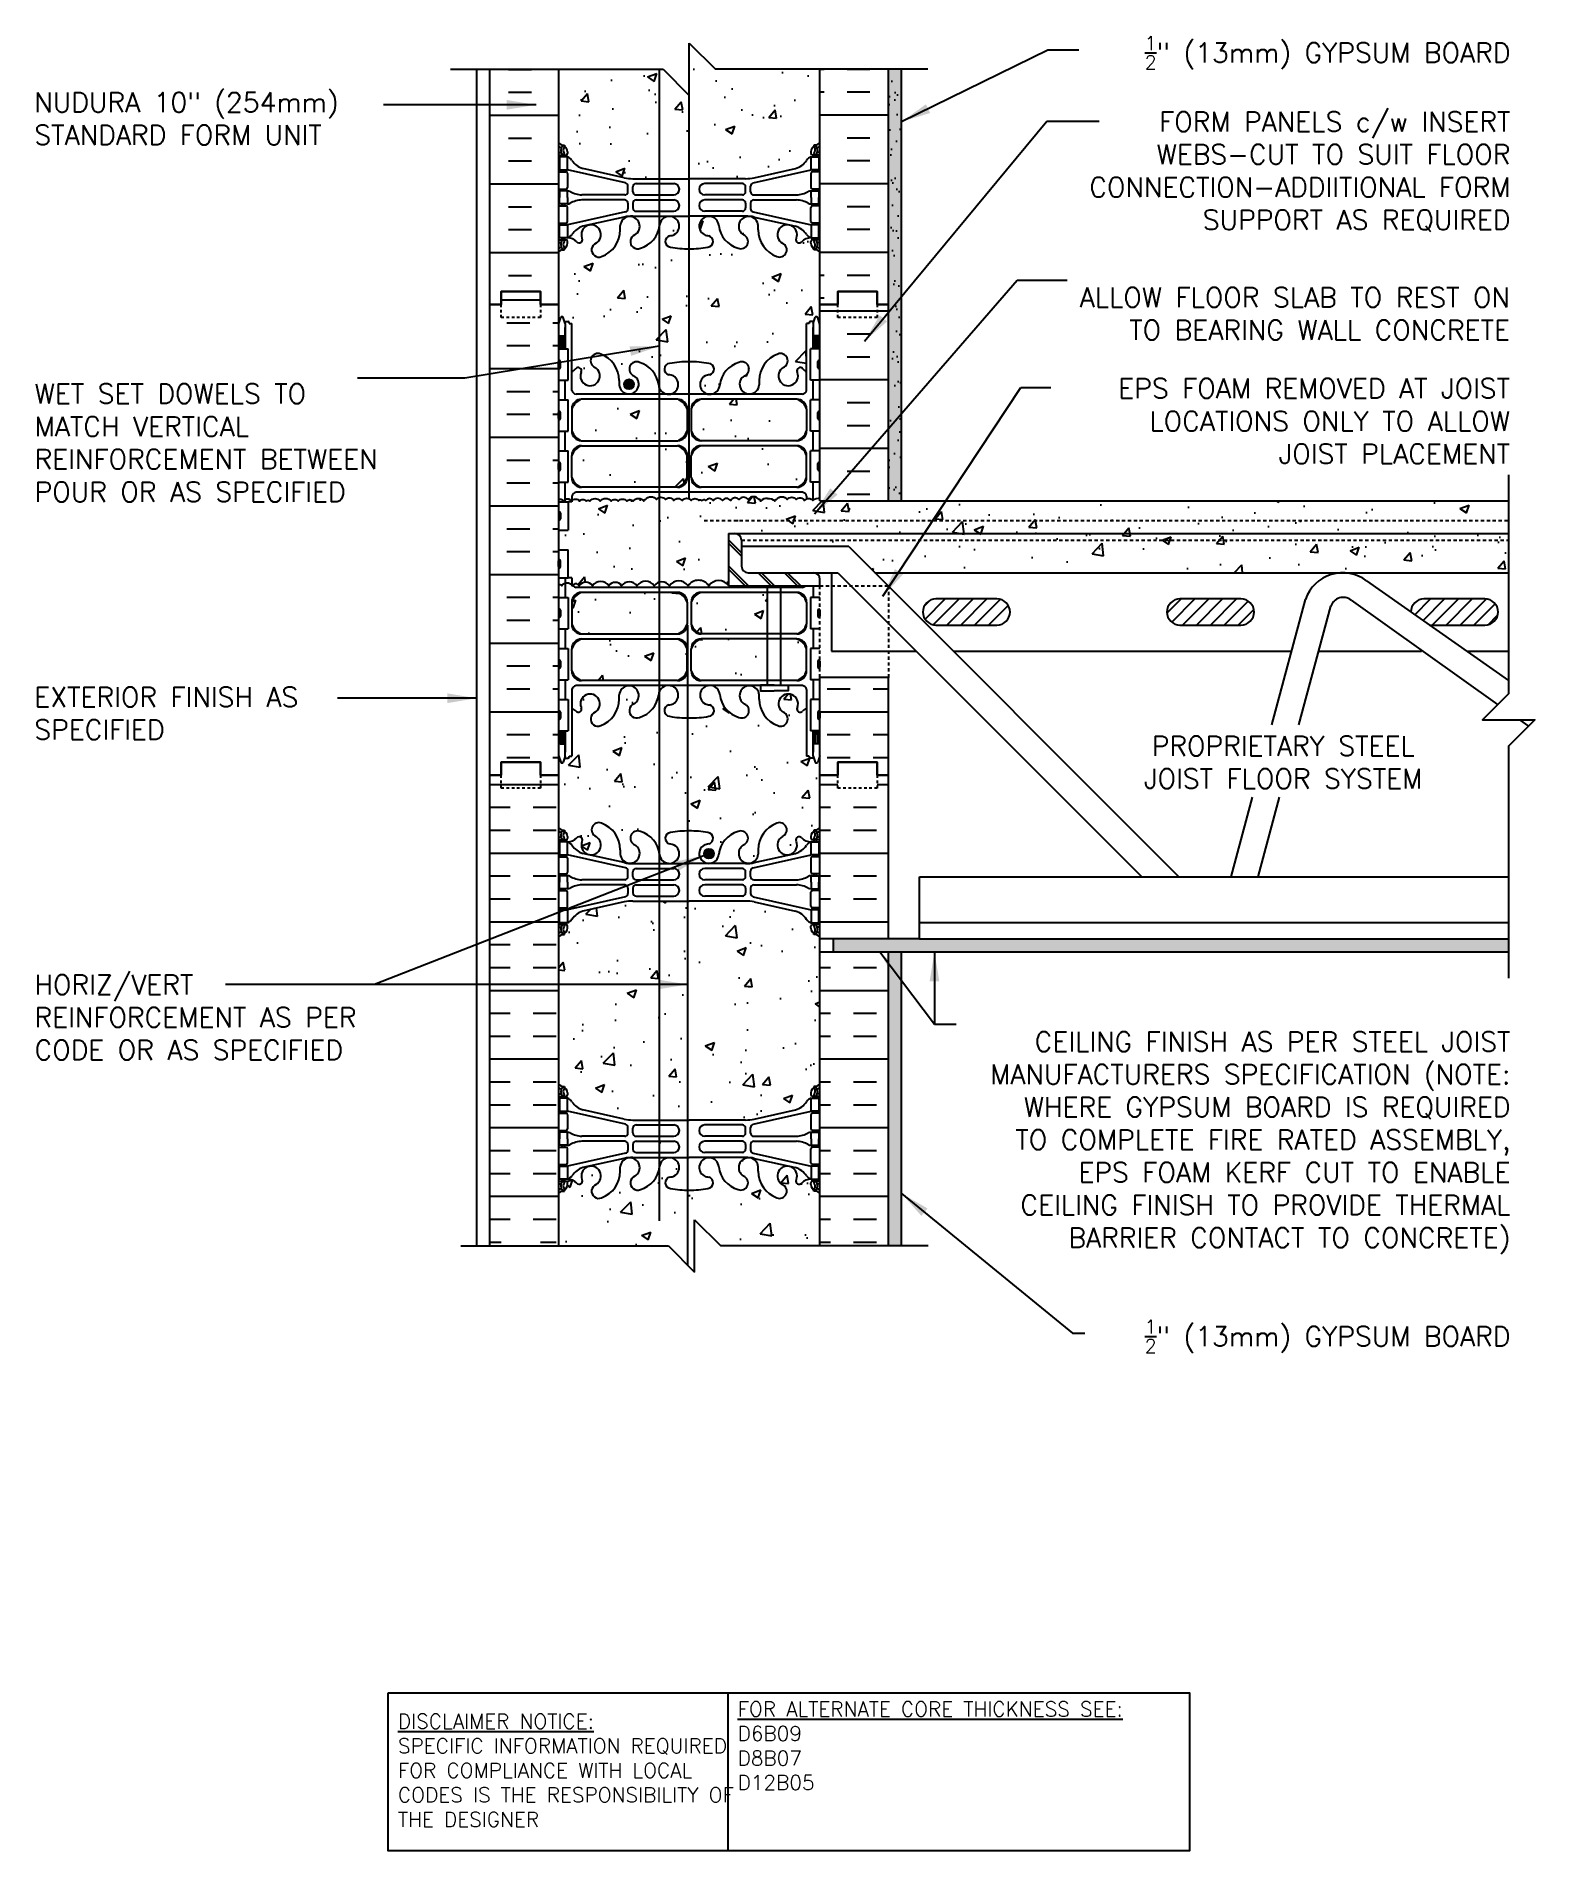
# Model space of a CAD drawing. Header units: inches. Extents: x 234.6 to 291.9, y 155 to 224.3.
import ezdxf

# ---------------------------------------------------------------- set-up
doc = ezdxf.new("R2010")
doc.units = ezdxf.units.IN
doc.header["$MEASUREMENT"] = 0
doc.linetypes.add('DASHED2', pattern=[0.375, 0.25, -0.125])
doc.linetypes.add('HIDDEN2', pattern=[0.1875, 0.125, -0.0625])
for name, color, linetype in [('HATCH', 12, 'Continuous'), ('Hidden2', 12, 'HIDDEN2'), ('line25', 2, 'Continuous'), ('LINE3', 3, 'Continuous'), ('LINE50', 5, 'Continuous'), ('LINE9', 9, 'Continuous'), ('TEXT', 4, 'Continuous'), ('Web_Edge', 9, 'Continuous')]:
    doc.layers.add(name, color=color, linetype=linetype)
doc.styles.add('DIM', font='romans.shx', dxfattribs={"width": 0.7})
doc.styles.add('ROMANS', font='romans.shx', dxfattribs={"height": 0.75})
doc.styles.get("Standard").update_dxf_attribs({"font": 'romans.shx', "height": 0.75})
doc.dimstyles.new('ext_12', dxfattribs={"dimscale": 12, "dimtxt": 0.09375, "dimasz": 0.09375, "dimexe": 0.09375, "dimexo": 0.0625, "dimgap": 0.0625, "dimtad": 1, "dimdec": 1, "dimzin": 3, "dimdsep": 46, "dimlunit": 4, "dimtxsty": 'DIM', "dimcen": 0.09, "dimdle": 0.09375, "dimclrt": 4, "dimadec": 0, "dimazin": 0, "dimtfac": 1, "dimtdec": 1, "dimtmove": 2, "dimatfit": 3, "dimfxl": 1, "dimfrac": 2, "dimtolj": 1, "dimtzin": 0, "dimarcsym": 0})

msp = doc.modelspace()

# ---------------------------------------------------------------- texts
at = {"layer": 'TEXT', "char_height": 0.75, "style": 'ROMANS'}
for s, insert, width, attachment_point in [('\\A1;{\\H0.7x;\\S1/2;}" (13mm) GYPSUM BOARD', (291, 223.715), 19.5775, 6), ('\\A1;NUDURA 10" (254mm) STANDARD FORM UNIT', (234.55, 221.195), 16.57727, 4), ('\\A1;FORM PANELS c/w INSERT WEBS-CUT TO SUIT FLOOR CONNECTION-ADDIITIONAL FORM SUPPORT AS REQUIRED', (291, 219.165), 19.5775, 6), ('ALLOW FLOOR SLAB TO REST ON TO BEARING WALL CONCRETE', (290.983, 213.734), 18.08617, 6), ('\\A1;WET SET DOWELS TO MATCH VERTICAL REINFORCEMENT BETWEEN POUR OR AS SPECIFIED', (234.562, 208.797), 14.25833, 4), ('EPS FOAM REMOVED AT JOIST LOCATIONS ONLY TO ALLOW JOIST PLACEMENT', (290.983, 209.626), 18.08617, 6), ('\\A1;EXTERIOR FINISH AS SPECIFIED', (234.55, 198.451), 14.62371, 4), ('PROPRIETARY STEEL \\PJOIST FLOOR SYSTEM', (282.312, 197.581), 19.5775, 2), ('HORIZ/VERT REINFORCEMENT AS PER CODE OR AS SPECIFIED', (234.558, 186.824), 15.30561, 4), ('CEILING FINISH AS PER STEEL JOIST MANUFACTURERS SPECIFICATION (NOTE: WHERE GYPSUM BOARD IS REQUIRED TO COMPLETE FIRE RATED ASSEMBLY, EPS FOAM KERF CUT TO ENABLE CEILING FINISH TO PROVIDE THERMAL BARRIER CONTACT TO CONCRETE)', (291, 182.021), 21.62157, 6), ('\\A1;{\\H0.7x;\\S1/2;}" (13mm) GYPSUM BOARD', (291, 174.623), 19.5775, 6)]:
    msp.add_mtext(s, dxfattribs=dict(at, insert=insert, width=width, attachment_point=attachment_point))
at = {"layer": 'TEXT', "char_height": 0.5625, "attachment_point": 4}
for s, insert, width in [('{\\LFOR ALTERNATE CORE THICKNESS SEE:\\P}D6B09\\PD8B07\\PD12B05', (261.447, 158.966), 23.33295), ('{\\LDISCLAIMER NOTICE:}\\PSPECIFIC INFORMATION REQUIRED FOR COMPLIANCE WITH LOCAL CODES IS THE RESPONSIBILITY OF THE DESIGNER', (248.455, 158.026), 14.00235)]:
    msp.add_mtext(s, dxfattribs=dict(at, insert=insert, width=width))

# ---------------------------------------------------------------- hatches: boundary and pattern name
at = {"layer": 'HATCH'}
h = msp.add_hatch(dxfattribs=at)
h.set_pattern_fill('AR-CONC', color=256, scale=0.5)
h.set_pattern_definition([(50, (0, 0), (3.5863, -0.31376), [0.375, -4.125]), (355, (0, 0), (-0.693757, 3.76096), [0.3, -3.3]), (100.4514, (0.299, -0.026), (2.892544, 3.4472), [0.3187, -3.50571]), (46.1842, (0, 1), (5.336207, -0.827596), [0.5625, -6.1875]), (96.6356, (0.4447, 0.931), (4.67331, 4.87059), [0.47805, -5.25857]), (351.1842, (0, 1), (4.67331, 4.87059), [0.45, -4.95]), (21, (0.5, 0.75), (2.984535, -2.013094), [0.375, -4.125]), (326, (0.5, 0.75), (1.216577, 3.62575), [0.3, -3.3]), (71.4514, (0.7487, 0.5822), (4.201112, 1.612656), [0.3187, -3.50571]), (37.5, (0, 0), (0.0607993, 1.6644693), [0, -3.26, 0, -3.35, 0, -3.3125]), (7.5, (0, 0), (1.315348, 1.9720586), [0, -1.91, 0, -3.185, 0, -1.2625]), (327.5, (-1.115, 0), (2.669112, -0.1127744), [0, -1.25, 0, -3.9, 0, -5.175]), (317.5, (-1.615, 0), (2.915931, 0.500525), [0, -1.625, 0, -2.59, 0, -3.675])])
h.paths.add_polyline_path([(264.595, 180.086, 0.088416), (264.449, 180.183), (264.359, 180.183), (264.359, 180.225, -0.249069), (264.249, 180.432), (264.249, 180.5, -0.414214), (264.312, 180.562), (264.359, 180.562), (264.359, 180.632), (264.254, 180.632, 0.231736), (263.897, 180.481, -0.8344), (263.685, 180.607), (263.697, 180.628, 2.155404), (263.158, 180.434, -1), (262.945, 179.923, -0.311223), (262.236, 180.939), (262.236, 181.104, 1.661382), (261.675, 180.751, -1), (261.462, 180.24, -0.30095), (260.725, 181.112, 1.661382), (260.164, 180.759, 0.055617), (260.344, 180.714, -0.843243), (260.309, 180.281, -0.047544), (259.595, 180.217, -0.047544), (258.882, 180.281, -0.843243), (258.847, 180.714, 0.055617), (259.027, 180.759, 1.661382), (258.465, 181.112, -0.30095), (257.729, 180.24, -1), (257.516, 180.751, 1.661382), (256.955, 181.104), (256.955, 180.939, -0.311223), (256.246, 179.923, -1), (256.032, 180.434, 2.155404), (255.494, 180.628), (255.506, 180.607, -0.834375), (255.294, 180.481, 0.23174), (254.936, 180.632), (254.831, 180.632), (254.831, 180.562), (254.879, 180.562, -0.414214), (254.941, 180.5), (254.941, 180.432, -0.249069), (254.831, 180.225), (254.831, 180.183), (254.741, 180.183, 0.08841), (254.595, 180.086), (254.595, 178.086), (258.799, 178.086), (259.799, 177.086), (259.799, 179.086), (260.799, 178.086), (264.595, 178.086)])
h.paths.add_polyline_path([(264.595, 189.894, 0.088416), (264.449, 189.991), (264.359, 189.991), (264.359, 190.033, -0.249069), (264.249, 190.24), (264.249, 190.307, -0.414214), (264.312, 190.37), (264.359, 190.37), (264.359, 190.44), (264.254, 190.44, -0.168672), (264.068, 190.589, 0.17445), (263.661, 190.885), (262.08, 191.238, 0.054974), (261.753, 191.274), (259.595, 191.274), (257.437, 191.274, 0.054974), (257.111, 191.238), (255.53, 190.885, 0.17445), (255.122, 190.589, -0.168672), (254.936, 190.44), (254.831, 190.44), (254.831, 190.37), (254.879, 190.37, -0.414214), (254.941, 190.307), (254.941, 190.24, -0.249069), (254.831, 190.033), (254.831, 189.991), (254.741, 189.991, 0.08841), (254.595, 189.894), (254.595, 184.278, 0.08841), (254.741, 184.181), (254.831, 184.181), (254.831, 184.139, -0.249069), (254.941, 183.932), (254.941, 183.865, -0.414214), (254.879, 183.802), (254.831, 183.802), (254.831, 183.732), (254.936, 183.732, -0.168672), (255.122, 183.583, 0.17445), (255.53, 183.287), (257.111, 182.934, 0.054974), (257.437, 182.898), (259.595, 182.898), (261.753, 182.898, 0.054974), (262.08, 182.934), (263.661, 183.287, 0.17445), (264.068, 183.583, -0.168672), (264.254, 183.732), (264.359, 183.732), (264.359, 183.802), (264.312, 183.802, -0.414214), (264.249, 183.865), (264.249, 183.932, -0.249069), (264.359, 184.139), (264.359, 184.181), (264.449, 184.181, 0.088416), (264.595, 184.278)])
h.paths.add_polyline_path([(262.945, 194.25, -1), (263.158, 193.738, 2.155404), (263.697, 193.544), (263.685, 193.565, -0.834375), (263.897, 193.691, 0.23174), (264.254, 193.54), (264.359, 193.54), (264.359, 193.61), (264.312, 193.61, -0.414214), (264.249, 193.672), (264.249, 193.74, -0.249069), (264.359, 193.947), (264.359, 193.989), (264.449, 193.989, 0.088416), (264.595, 194.086), (264.595, 196.086), (264.595, 196.845), (264.516, 196.604, -0.725737), (264.41, 196.585), (264.361, 196.735), (264.235, 196.735, -0.414214), (264.185, 196.785), (264.185, 196.815), (264.085, 196.815), (264.085, 198.652, 0.108935), (263.933, 198.539, -0.8344), (263.721, 198.664), (263.733, 198.686, 2.155404), (263.194, 198.491, -1), (262.981, 197.98, -0.311223), (262.272, 198.996), (262.272, 199.161, 1.661382), (261.711, 198.808, -1), (261.498, 198.297, -0.307094), (260.759, 199.193, 1.604516), (260.2, 198.817, 0.055617), (260.38, 198.771, -0.843243), (260.345, 198.339, -0.049932), (259.595, 198.275, -0.049932), (258.846, 198.339, -0.843243), (258.811, 198.771, 0.055617), (258.991, 198.817, 1.604516), (258.432, 199.193, -0.307094), (257.693, 198.297, -1), (257.48, 198.808, 1.661382), (256.919, 199.161), (256.919, 199.016, -0.316114), (256.21, 197.98, -1), (255.996, 198.491, 2.155404), (255.458, 198.686), (255.47, 198.664, -0.834375), (255.258, 198.539, 0.108938), (255.105, 198.652), (255.105, 196.815), (255.005, 196.815), (255.005, 196.785, -0.414214), (254.955, 196.735), (254.829, 196.735), (254.786, 196.604, -0.725737), (254.68, 196.585), (254.595, 196.845), (254.595, 196.086), (254.595, 194.086, 0.08841), (254.741, 193.989), (254.831, 193.989), (254.831, 193.947, -0.249069), (254.941, 193.74), (254.941, 193.672, -0.414214), (254.879, 193.61), (254.831, 193.61), (254.831, 193.54), (254.936, 193.54, 0.231736), (255.294, 193.691, -0.8344), (255.506, 193.565), (255.494, 193.544, 2.155404), (256.032, 193.738, -1), (256.246, 194.25, -0.311223), (256.955, 193.234), (256.955, 193.069, 1.661382), (257.516, 193.421, -1), (257.729, 193.932, -0.307094), (258.468, 193.037, 1.604516), (259.027, 193.413, 0.055617), (258.847, 193.458, -0.843243), (258.882, 193.891, -0.047544), (259.595, 193.956, -0.047544), (260.309, 193.891, -0.843243), (260.344, 193.458, 0.055617), (260.164, 193.413, 1.604516), (260.723, 193.037, -0.307094), (261.462, 193.932, -1), (261.675, 193.421, 1.661382), (262.236, 193.069), (262.236, 193.214, -0.316114)])
h.paths.add_polyline_path([(259.519, 200.92, 0.225652), (259.144, 201.295), (255.48, 201.295, 0.225652), (255.105, 200.92), (255.105, 200.079, 0.225652), (255.48, 199.704), (259.144, 199.704, 0.225652), (259.519, 200.079)])
h.paths.add_polyline_path([(262.595, 201.295), (260.047, 201.295, 0.225652), (259.672, 200.92), (259.672, 200.079, 0.225652), (260.047, 199.704), (262.595, 199.704)])
h.paths.add_polyline_path([(262.595, 203.077), (260.047, 203.077, 0.225652), (259.672, 202.702), (259.672, 201.861, 0.225652), (260.047, 201.486), (262.595, 201.486)])
h.paths.add_polyline_path([(259.519, 202.702, 0.225652), (259.144, 203.077), (255.48, 203.077, 0.225652), (255.105, 202.702), (255.105, 201.861, 0.225652), (255.48, 201.486), (259.144, 201.486, 0.225652), (259.519, 201.861)])
h.paths.add_polyline_path([(264.085, 202.702, 0.225652), (263.71, 203.077), (263.095, 203.077), (263.095, 201.486), (263.71, 201.486, 0.225652), (264.085, 201.861)])
h.paths.add_polyline_path([(264.085, 200.92, 0.225652), (263.71, 201.295), (263.095, 201.295), (263.095, 199.704), (263.71, 199.704, 0.225652), (264.085, 200.079)])
h.paths.add_polyline_path([(261.095, 205.327), (261.345, 205.327), (290.929, 205.327), (290.929, 206.577), (264.595, 206.577), (264.595, 206.654, 0.373598), (264.326, 206.587, 0.520567), (264.01, 206.587, 0.520567), (263.686, 206.626, 0.520567), (263.346, 206.626, 0.520567), (262.928, 206.626, 0.520567), (262.865, 206.563, 0.314132), (262.595, 206.662, 0.314132), (262.326, 206.563, 0.520567), (262.263, 206.626, 0.520567), (261.844, 206.626, 0.520567), (261.505, 206.626, 0.520567), (261.181, 206.587, 0.520567), (260.865, 206.587, 0.520567), (260.518, 206.587, 0.520567), (260.226, 206.587, 0.542707), (260.094, 206.577, 0.542707), (259.962, 206.587, 0.520567), (259.67, 206.587, 0.520567), (259.323, 206.587, 0.520567), (259.007, 206.587, 0.520567), (258.683, 206.626, 0.520567), (258.344, 206.626, 0.520567), (257.925, 206.626, 0.520567), (257.862, 206.563, 0.520567), (257.451, 206.563, 0.520567), (257.206, 206.563, 0.520567), (256.883, 206.563, 0.520567), (256.614, 206.563, 0.520567), (256.188, 206.563, 0.520567), (255.801, 206.563, 0.520567), (255.658, 206.563, 0.520567), (255.398, 206.571, 0.465708), (255.105, 206.586), (255.105, 206.539), (254.96, 206.539), (254.96, 205.461), (254.595, 205.461), (254.595, 204.711), (254.96, 204.711), (254.96, 203.633), (255.105, 203.633), (255.105, 203.412, 0.076869), (255.135, 203.352, -0.472379), (255.393, 203.332, -0.520567), (255.894, 203.332, -0.520567), (256.524, 203.332, -0.520567), (257.011, 203.332, -0.520567), (257.598, 203.332, -0.520567), (258.258, 203.332, -0.520567), (258.839, 203.332, -0.520567), (259.549, 203.332, -0.520567), (260.351, 203.332, -0.515396), (261.095, 203.338)])
h.paths.add_polyline_path([(259.519, 208.311, 0.225652), (259.144, 208.686), (255.48, 208.686, 0.225652), (255.105, 208.311), (255.105, 207.47, 0.225652), (255.48, 207.095), (259.144, 207.095, 0.225652), (259.519, 207.47)])
h.paths.add_polyline_path([(264.085, 208.311, 0.225652), (263.71, 208.686), (260.047, 208.686, 0.225652), (259.672, 208.311), (259.672, 207.47, 0.225652), (260.047, 207.095), (263.71, 207.095, 0.225652), (264.085, 207.47)])
h.paths.add_polyline_path([(264.085, 210.093, 0.225652), (263.71, 210.468), (260.047, 210.468, 0.225652), (259.672, 210.093), (259.672, 209.252, 0.225652), (260.047, 208.877), (263.71, 208.877, 0.225652), (264.085, 209.252)])
h.paths.add_polyline_path([(259.519, 210.093, 0.225652), (259.144, 210.468), (255.48, 210.468, 0.225652), (255.105, 210.093), (255.105, 209.252, 0.225652), (255.48, 208.877), (259.144, 208.877, 0.225652), (259.519, 209.252)])
h.paths.add_polyline_path([(264.085, 213.357), (264.185, 213.357), (264.185, 213.387, -0.414214), (264.235, 213.437), (264.361, 213.437), (264.404, 213.569, -0.725737), (264.51, 213.587), (264.595, 213.327), (264.595, 214.086), (264.595, 216.086, 0.088416), (264.449, 216.183), (264.359, 216.183), (264.359, 216.225, -0.249069), (264.249, 216.432), (264.249, 216.5, -0.414214), (264.312, 216.562), (264.359, 216.562), (264.359, 216.632), (264.254, 216.632, 0.231736), (263.897, 216.481, -0.8344), (263.685, 216.607), (263.697, 216.628, 2.155404), (263.158, 216.434, -1), (262.945, 215.923, -0.311223), (262.236, 216.939), (262.236, 217.104, 1.661382), (261.675, 216.751, -1), (261.462, 216.24, -0.307094), (260.723, 217.135, 1.604516), (260.164, 216.759, 0.055617), (260.344, 216.714, -0.843243), (260.309, 216.281, -0.047544), (259.595, 216.217, -0.047544), (258.882, 216.281, -0.843243), (258.847, 216.714, 0.055617), (259.027, 216.759, 1.604516), (258.468, 217.135, -0.307094), (257.729, 216.24, -1), (257.516, 216.751, 1.661382), (256.955, 217.104), (256.955, 216.958, -0.316114), (256.246, 215.923, -1), (256.032, 216.434, 2.155404), (255.494, 216.628), (255.506, 216.607, -0.834375), (255.294, 216.481, 0.23174), (254.936, 216.632), (254.831, 216.632), (254.831, 216.562), (254.879, 216.562, -0.414214), (254.941, 216.5), (254.941, 216.432, -0.249069), (254.831, 216.225), (254.831, 216.183), (254.741, 216.183, 0.08841), (254.595, 216.086), (254.595, 213.327), (254.674, 213.569, -0.725737), (254.78, 213.587), (254.829, 213.437), (254.955, 213.437, -0.414214), (255.005, 213.387), (255.005, 213.357), (255.105, 213.357), (255.105, 211.52, 0.108933), (255.258, 211.633, -0.8344), (255.47, 211.508), (255.458, 211.486, 2.155404), (255.996, 211.681, -1), (256.21, 212.192, -0.311223), (256.919, 211.176), (256.919, 211.011, 1.661382), (257.48, 211.364, -1), (257.693, 211.875, -0.307094), (258.432, 210.979, 1.604516), (258.991, 211.355, 0.055617), (258.811, 211.401, -0.843243), (258.846, 211.833, -0.049932), (259.595, 211.898, -0.049932), (260.345, 211.833, -0.843243), (260.38, 211.401, 0.055617), (260.2, 211.355, 1.604516), (260.759, 210.979, -0.307094), (261.498, 211.875, -1), (261.711, 211.364, 1.661382), (262.272, 211.011), (262.272, 211.156, -0.316114), (262.981, 212.192, -1), (263.194, 211.681, 2.155404), (263.733, 211.486), (263.721, 211.508, -0.834375), (263.933, 211.633, 0.10894), (264.085, 211.52)])
h.paths.add_polyline_path([(264.595, 223.086), (260.595, 223.086), (259.595, 224.086), (259.595, 222.086), (258.595, 223.086), (254.595, 223.086), (254.595, 220.278, 0.08841), (254.741, 220.181), (254.831, 220.181), (254.831, 220.139, -0.249069), (254.941, 219.932), (254.941, 219.865, -0.414214), (254.879, 219.802), (254.831, 219.802), (254.831, 219.732), (254.936, 219.732, -0.168672), (255.122, 219.583, 0.17445), (255.53, 219.287), (257.111, 218.934, 0.054974), (257.437, 218.898), (259.595, 218.898), (261.753, 218.898, 0.054974), (262.08, 218.934), (263.661, 219.287, 0.17445), (264.068, 219.583, -0.168672), (264.254, 219.732), (264.359, 219.732), (264.359, 219.802), (264.312, 219.802, -0.414214), (264.249, 219.865), (264.249, 219.932, -0.249069), (264.359, 220.139), (264.359, 220.181), (264.449, 220.181, 0.088416), (264.595, 220.278)])
h.paths.add_polyline_path([(290.929, 205.077), (261.595, 205.077), (261.595, 204.827), (265.697, 204.827), (266.697, 203.827), (290.929, 203.827)], flags=17)
h.paths.add_polyline_path([(290.929, 205.327), (261.345, 205.327, -0.414214), (261.595, 205.077), (290.929, 205.077)], flags=17)
h = msp.add_hatch(dxfattribs=at)
h.set_pattern_fill('AR-SAND', color=256, scale=0.25, style=0)
h.set_pattern_definition([(37.5, (267.61703, 213.00295), (-0.0157483, 0.481706), [0, -0.38, 0, -0.425, 0, -0.40625]), (7.5, (267.617, 213.00295), (0.442444, 0.705537), [0, -0.205, 0, -0.3425, 0, -0.13125]), (327.5, (267.30953, 213.00295), (0.7785355, 0.0014148), [0, -0.125, 0, -0.45, 0, -0.5875]), (317.5, (267.3095, 213.00295), (0.751532, 0.219419), [0, -0.0625, 0, -0.295, 0, -0.3375])])
h.paths.add_polyline_path([(267.72, 223.086), (267.22, 223.086), (267.22, 214.086), (267.22, 206.577), (267.72, 206.577)])
h.paths.add_polyline_path([(267.72, 189.327), (267.22, 189.327), (267.22, 178.086), (267.72, 178.086)])
h.paths.add_polyline_path([(290.929, 189.327), (290.929, 189.827), (265.095, 189.827), (265.095, 189.327)])
h = msp.add_hatch(dxfattribs=at)
h.set_pattern_fill('AR-SAND', color=256, scale=0.5, style=0)
h.set_pattern_definition([(37.5, (148.111, 8.8535), (-0.0314967, 0.963412), [0, -0.76, 0, -0.85, 0, -0.8125]), (7.5, (148.111, 8.8535), (0.8848884, 1.411073), [0, -0.41, 0, -0.685, 0, -0.2625]), (327.5, (147.496, 8.8535), (1.557071, 0.0028295), [0, -0.25, 0, -0.9, 0, -1.175]), (317.5, (147.496, 8.8535), (1.503063, 0.438838), [0, -0.125, 0, -0.59, 0, -0.675])])
h.paths.add_polyline_path([(267.72, 208.874), (267.22, 208.627), (267.22, 206.577), (267.72, 206.577)])
h.paths.add_polyline_path([(267.72, 213.723), (267.22, 213.476), (267.22, 208.627), (267.72, 208.874)])
h.paths.add_polyline_path([(267.72, 215.388), (267.22, 215.388), (267.22, 214.086), (267.22, 213.476), (267.72, 213.723)])
h.paths.add_polyline_path([(267.72, 223.086), (267.22, 223.086), (267.22, 215.388), (267.72, 215.388)])
h = msp.add_hatch(dxfattribs=at)
h.set_pattern_fill('INSUL', color=256, scale=7, style=0)
h.set_pattern_definition([(0, (266.6242, 198.5118), (0, 2.625), []), (0, (266.6242, 199.3868), (0, 2.625), [0.875, -0.875]), (0, (266.6242, 200.2618), (0, 2.625), [0.875, -0.875])])
h.paths.add_polyline_path([(267.22, 199.827), (264.595, 199.827), (264.595, 196.086), (265.283, 196.086), (265.283, 196.586), (266.783, 196.586), (266.783, 196.086), (267.22, 196.086)])
h.paths.add_polyline_path([(251.97, 196.086), (252.408, 196.086), (252.408, 196.586), (253.908, 196.586), (253.908, 196.086), (254.595, 196.086), (254.595, 214.086), (253.908, 214.086), (253.908, 214.586), (252.408, 214.586), (252.408, 214.086), (251.97, 214.086)])
h = msp.add_hatch(dxfattribs=at)
h.set_pattern_fill('ANSI31', color=256, scale=3, style=0)
h.set_pattern_definition([(45, (279.2422, 202.0732), (-0.265165, 0.265165), [])])
h.paths.add_polyline_path([(280.696, 202.826), (278.364, 202.826, 1), (278.364, 201.827), (280.696, 201.827, 1)])
h.paths.add_polyline_path([(290.027, 202.826), (287.695, 202.826, 0.413962), (287.195, 202.327), (287.91, 201.827), (290.027, 201.827, 1)])
h.paths.add_polyline_path([(271.364, 202.826), (269.033, 202.826, 1), (269.033, 201.827), (271.364, 201.827, 1)])
h = msp.add_hatch(dxfattribs=at)
h.set_pattern_fill('INSUL', color=256, scale=7, style=0)
h.set_pattern_definition([(0, (265.8769, 193.1055), (0, 2.625), []), (0, (265.8769, 193.9805), (0, 2.625), [0.875, -0.875]), (0, (265.8769, 194.8555), (0, 2.625), [0.875, -0.875])])
h.paths.add_polyline_path([(267.22, 196.086), (266.783, 196.086), (266.783, 195.586), (265.283, 195.586), (265.283, 196.086), (264.595, 196.086), (264.595, 189.827), (267.22, 189.827)], flags=0)
h.paths.add_polyline_path([(267.22, 196.086), (266.783, 196.086), (266.783, 195.586), (265.283, 195.586), (265.283, 196.086), (264.595, 196.086), (264.595, 189.827), (267.22, 189.827)], flags=17)
h.paths.add_polyline_path([(267.22, 196.086), (266.783, 196.086), (266.783, 195.586), (265.283, 195.586), (265.283, 196.086), (264.595, 196.086), (264.595, 189.827), (267.22, 189.827)], flags=17)
h.paths.add_polyline_path([(267.22, 189.327), (264.595, 189.327), (264.595, 178.086), (267.22, 178.086)])
h.paths.add_polyline_path([(251.97, 178.086), (252.408, 178.086), (252.408, 178.586), (253.908, 178.586), (253.908, 178.086), (254.595, 178.086), (254.595, 196.086), (253.908, 196.086), (253.908, 196.586), (252.408, 196.586), (252.408, 196.086), (251.97, 196.086)])
h = msp.add_hatch(dxfattribs=at)
h.set_pattern_fill('AR-CONC', color=256, scale=0.5, style=0)
h.set_pattern_definition([(50, (-5.2024, -25.3684), (3.5863, -0.31376), [0.375, -4.125]), (355, (-5.2024, -25.3684), (-0.693757, 3.76096), [0.3, -3.3]), (100.4514, (-4.9035, -25.3945), (2.892547, 3.447198), [0.3187, -3.50571]), (46.1842, (-5.2024, -24.3684), (5.336205, -0.827595), [0.5625, -6.1875]), (96.6356, (-4.7577, -24.4373), (4.67331, 4.87059), [0.47805, -5.258565]), (351.1842, (-5.2024, -24.3684), (4.67331, 4.87059), [0.45, -4.95]), (21, (-4.7024, -24.6184), (2.984535, -2.013094), [0.375, -4.125]), (326, (-4.7024, -24.6184), (1.216577, 3.62575), [0.3, -3.3]), (71.4514, (-4.4537, -24.786), (4.201113, 1.612652), [0.3187, -3.50571]), (37.5, (-5.2024, -25.3684), (0.0607993, 1.6644693), [0, -3.26, 0, -3.35, 0, -3.3125]), (7.5, (-5.2024, -25.3684), (1.315348, 1.972059), [0, -1.91, 0, -3.185, 0, -1.2625]), (327.5, (-6.3174, -25.3684), (2.669112, -0.1127744), [0, -1.25, 0, -3.9, 0, -5.175]), (317.5, (-6.8174, -25.3684), (2.915931, 0.500525), [0, -1.625, 0, -2.59, 0, -3.675])])
h.paths.add_polyline_path([(259.004, 182.087), (258.452, 182.087), (258.452, 181.653), (259.004, 181.653, 1)])
at = {"layer": 'LINE3'}
for points in [[(257.105, 211.039, 1), (257.48, 211.039, 1)], [(260.164, 193.088, 1), (260.539, 193.088, 1)]]:
    msp.add_hatch(color=256, dxfattribs=at).paths.add_polyline_path(points)

# ---------------------------------------------------------------- linework, layer by layer
at = {"layer": 'HATCH'}
for p, q in [((252.684, 223.077), (253.559, 223.077)), ((264.757, 223.077), (264.595, 223.077)), ((266.507, 223.077), (265.632, 223.077)), ((252.684, 222.202), (253.559, 222.202)), ((264.757, 222.202), (264.595, 222.202)), ((266.507, 222.202), (265.632, 222.202)), ((251.97, 221.327), (254.595, 221.327)), ((267.22, 221.327), (264.595, 221.327)), ((252.684, 220.452), (253.559, 220.452)), ((266.507, 220.452), (265.632, 220.452)), ((252.684, 219.577), (253.559, 219.577)), ((266.507, 219.577), (265.632, 219.577)), ((251.97, 218.702), (254.595, 218.702)), ((267.22, 218.702), (264.595, 218.702)), ((252.684, 217.827), (253.559, 217.827)), ((266.507, 217.827), (265.632, 217.827)), ((252.684, 216.952), (253.559, 216.952)), ((266.507, 216.952), (265.632, 216.952)), ((251.97, 216.077), (254.595, 216.077)), ((267.22, 216.077), (264.595, 216.077)), ((252.684, 215.202), (253.559, 215.202)), ((264.757, 215.202), (264.595, 215.202)), ((266.507, 215.202), (265.632, 215.202)), ((264.757, 214.327), (264.595, 214.327)), ((267.22, 213.827), (264.595, 213.827)), ((266.507, 212.952), (265.632, 212.952)), ((266.507, 212.077), (265.632, 212.077)), ((267.22, 211.202), (264.595, 211.202)), ((266.507, 210.327), (265.632, 210.327)), ((266.507, 209.452), (265.632, 209.452)), ((267.22, 208.577), (264.595, 208.577)), ((266.507, 207.702), (265.632, 207.702)), ((266.507, 206.827), (265.632, 206.827)), ((261.095, 205.091), (261.595, 204.591)), ((261.095, 204.966), (261.595, 204.466)), ((261.095, 204.091), (261.859, 203.327)), ((261.095, 203.966), (261.734, 203.327)), ((262.234, 203.827), (262.734, 203.327)), ((262.359, 203.827), (262.859, 203.327)), ((263.234, 203.827), (263.734, 203.327)), ((263.359, 203.827), (263.859, 203.327))]:
    msp.add_line(p, q, dxfattribs=at)
for points in [[(255.097, 206.577, 0.486686), (254.796, 206.571, 0.366343), (254.595, 206.617, 0.366343)], [(255.097, 206.577, -0.486686), (255.398, 206.571, -0.520567), (255.658, 206.563, -0.520567), (255.801, 206.563, -0.520567), (256.188, 206.563, -0.520567), (256.614, 206.563, -0.520567), (256.883, 206.563, -0.520567), (257.206, 206.563, -0.520567), (257.451, 206.563, -0.520567), (257.862, 206.563, -0.520567), (257.925, 206.626, -0.520567), (258.344, 206.626, -0.520567), (258.683, 206.626, -0.520567), (259.007, 206.587, -0.520567), (259.323, 206.587, -0.520567), (259.67, 206.587, -0.520567), (259.962, 206.587, -0.542707), (260.094, 206.577)], [(262.595, 206.662, 0.314132), (262.326, 206.563, 0.520567), (262.263, 206.626, 0.520567), (261.844, 206.626, 0.520567), (261.505, 206.626, 0.520567), (261.181, 206.587, 0.520567), (260.865, 206.587, 0.520567), (260.518, 206.587, 0.520567), (260.226, 206.587, 0.542707), (260.094, 206.577)], [(262.595, 206.662, -0.314132), (262.865, 206.563, -0.520567), (262.928, 206.626, -0.520567), (263.346, 206.626, -0.520567), (263.686, 206.626, -0.520567), (264.01, 206.587, -0.520567), (264.326, 206.587, -0.373598), (264.595, 206.654, -0.373598)], [(261.095, 203.338, 0.515396), (260.351, 203.332, 0.520567), (259.549, 203.332, 0.520567), (258.839, 203.332, 0.520567), (258.258, 203.332, 0.520567), (257.598, 203.332, 0.520567), (257.011, 203.332, 0.520567), (256.524, 203.332, 0.520567), (255.894, 203.332, 0.520567), (255.393, 203.332, 0.520567), (255.118, 203.332, 0.520567), (254.73, 203.332, 0.45971), (254.595, 203.346)]]:
    msp.add_lwpolyline(points, format="xyb", dxfattribs=at)
at = {"layer": 'Hidden2', "linetype": 'HIDDEN2'}
for p, q in [((260.171, 205.827), (290.929, 205.827)), ((261.595, 205.077), (290.929, 205.077))]:
    msp.add_line(p, q, dxfattribs=at)
at = {"layer": 'Hidden2'}
for p, q in [((264.595, 199.827), (264.595, 203.327)), ((264.595, 203.327), (267.22, 203.327)), ((267.22, 203.327), (267.22, 199.827))]:
    msp.add_line(p, q, dxfattribs=at)
at = {"layer": 'line25'}
for p, q in [((254.595, 223.086), (254.595, 196.086)), ((264.595, 214.086), (264.595, 223.086)), ((264.595, 206.577), (264.595, 214.086)), ((254.595, 212.391), (254.96, 212.391)), ((254.96, 211.191), (254.96, 212.391)), ((264.595, 212.391), (264.23, 212.391)), ((264.23, 211.191), (264.23, 212.391)), ((254.595, 211.191), (254.96, 211.191)), ((264.595, 211.191), (264.23, 211.191)), ((254.595, 210.441), (254.96, 210.441)), ((254.96, 209.241), (254.96, 210.441)), ((264.595, 210.441), (264.23, 210.441)), ((264.23, 209.241), (264.23, 210.441)), ((254.595, 209.241), (254.96, 209.241)), ((264.595, 209.241), (264.23, 209.241)), ((254.595, 208.491), (254.96, 208.491)), ((254.96, 207.291), (254.96, 208.491)), ((264.595, 208.491), (264.23, 208.491)), ((264.23, 207.291), (264.23, 208.491)), ((254.595, 207.291), (254.96, 207.291)), ((264.595, 207.291), (264.23, 207.291)), ((254.595, 206.541), (254.96, 206.541)), ((254.96, 206.541), (254.96, 205.461)), ((254.595, 205.461), (254.96, 205.461)), ((254.595, 204.711), (254.96, 204.711)), ((254.96, 203.631), (254.96, 204.711)), ((261.095, 205.327), (261.095, 203.327)), ((261.095, 205.327), (261.345, 205.327)), ((261.595, 205.077), (261.595, 204.077)), ((254.595, 203.631), (254.96, 203.631)), ((261.095, 203.327), (264.595, 203.327)), ((261.845, 203.827), (264.345, 203.827)), ((262.595, 199.534), (262.595, 203.327)), ((263.095, 199.534), (263.095, 203.327)), ((263.991, 203.327), (264.595, 203.327)), ((264.595, 203.327), (264.595, 203.577)), ((254.595, 202.881), (254.96, 202.881)), ((254.96, 202.881), (254.96, 201.681)), ((264.595, 202.881), (264.23, 202.881)), ((264.23, 202.881), (264.23, 201.681)), ((254.595, 201.681), (254.96, 201.681)), ((264.595, 201.681), (264.23, 201.681)), ((254.595, 200.931), (254.96, 200.931)), ((254.96, 200.931), (254.96, 199.731)), ((264.595, 200.931), (264.23, 200.931)), ((264.23, 200.931), (264.23, 199.731)), ((254.595, 199.731), (254.96, 199.731)), ((264.595, 199.731), (264.23, 199.731)), ((264.595, 196.086), (264.595, 199.827)), ((267.22, 199.827), (264.595, 199.827)), ((254.595, 198.981), (254.96, 198.981)), ((254.96, 198.981), (254.96, 197.781)), ((264.595, 198.981), (264.23, 198.981)), ((264.23, 198.981), (264.23, 197.781)), ((254.595, 197.781), (254.96, 197.781)), ((264.595, 197.781), (264.23, 197.781)), ((254.595, 196.086), (254.595, 178.086)), ((264.595, 178.086), (264.595, 196.086))]:
    msp.add_line(p, q, dxfattribs=at)
for points in [[(262.845, 199.534), (262.317, 199.534), (262.317, 199.308), (262.845, 199.308)], [(262.845, 199.534), (263.374, 199.534), (263.374, 199.308), (263.114, 199.308)], [(263.114, 199.308), (262.845, 199.308)]]:
    msp.add_lwpolyline(points, dxfattribs=at)
for centre, start, end in [((261.345, 205.077), 0, 90), ((261.845, 204.077), 180, 270), ((264.345, 203.577), 0, 90)]:
    msp.add_arc(centre, 0.25, start, end, dxfattribs=at)
at = {"layer": 'LINE3'}
for p, q in [((259.578, 224.075), (259.578, 206.661)), ((258.452, 223.086), (258.452, 179.042)), ((259.535, 201.827), (259.535, 177.35))]:
    msp.add_line(p, q, dxfattribs=at)
for centre in [(257.293, 211.039), (260.351, 193.088)]:
    msp.add_circle(centre, 0.188, dxfattribs=at)
at = {"layer": 'LINE50'}
for p, q in [((251.97, 214.086), (251.97, 223.086)), ((267.22, 214.086), (267.22, 223.086)), ((251.97, 196.086), (251.97, 214.086)), ((267.22, 206.577), (267.22, 214.086)), ((267.22, 196.086), (267.22, 199.827)), ((251.97, 178.086), (251.97, 196.086)), ((267.22, 189.827), (267.22, 196.086)), ((267.22, 178.086), (267.22, 189.327))]:
    msp.add_line(p, q, dxfattribs=at)
for points in [[(251.97, 214.086), (252.408, 214.086), (252.408, 214.586), (253.908, 214.586), (253.908, 214.086), (254.595, 214.086)], [(254.595, 214.086), (253.908, 214.086), (253.908, 214.586), (252.408, 214.586), (252.408, 214.086), (251.97, 214.086)], [(267.22, 214.086), (266.783, 214.086), (266.783, 214.586), (265.283, 214.586), (265.283, 214.086), (264.595, 214.086)], [(264.595, 214.086), (265.283, 214.086), (265.283, 214.586), (266.783, 214.586), (266.783, 214.086), (267.22, 214.086)], [(251.97, 196.086), (252.408, 196.086), (252.408, 196.586), (253.908, 196.586), (253.908, 196.086), (254.595, 196.086)], [(254.595, 196.086), (253.908, 196.086), (253.908, 196.586), (252.408, 196.586), (252.408, 196.086), (251.97, 196.086)], [(267.22, 196.086), (266.783, 196.086), (266.783, 196.586), (265.283, 196.586), (265.283, 196.086), (264.595, 196.086)], [(264.595, 196.086), (265.283, 196.086), (265.283, 196.586), (266.783, 196.586), (266.783, 196.086), (267.22, 196.086)]]:
    msp.add_lwpolyline(points, dxfattribs=at)
at = {"layer": 'LINE9'}
for p, q in [((259.595, 222.086), (259.595, 224.086)), ((259.595, 224.086), (260.595, 223.086)), ((250.463, 223.086), (258.595, 223.086)), ((251.47, 178.086), (251.47, 223.086)), ((258.595, 223.086), (259.595, 222.086)), ((268.727, 223.086), (260.595, 223.086)), ((267.72, 206.577), (267.72, 223.086)), ((254.595, 211.681), (254.595, 211.901)), ((254.595, 211.846), (254.595, 211.846)), ((254.595, 211.736), (254.595, 211.736)), ((254.635, 211.941), (254.635, 211.941)), ((254.675, 211.681), (254.675, 211.901)), ((264.515, 211.681), (264.515, 211.901)), ((264.555, 211.941), (264.555, 211.941)), ((264.595, 211.681), (264.595, 211.901)), ((264.595, 211.846), (264.595, 211.846)), ((264.595, 211.736), (264.595, 211.736)), ((254.635, 211.641), (254.635, 211.641)), ((264.555, 211.641), (264.555, 211.641)), ((254.595, 209.731), (254.595, 209.951)), ((254.595, 209.896), (254.595, 209.896)), ((254.595, 209.786), (254.595, 209.786)), ((254.635, 209.991), (254.635, 209.991)), ((254.635, 209.691), (254.635, 209.691)), ((254.675, 209.731), (254.675, 209.951)), ((264.515, 209.731), (264.515, 209.951)), ((264.555, 209.991), (264.555, 209.991)), ((264.555, 209.691), (264.555, 209.691)), ((264.595, 209.731), (264.595, 209.951)), ((264.595, 209.896), (264.595, 209.896)), ((264.595, 209.786), (264.595, 209.786)), ((254.595, 207.781), (254.595, 208.001)), ((254.595, 207.946), (254.595, 207.946)), ((254.595, 207.836), (254.595, 207.836)), ((254.635, 208.041), (254.635, 208.041)), ((254.635, 207.741), (254.635, 207.741)), ((254.675, 207.781), (254.675, 208.001)), ((264.515, 207.781), (264.515, 208.001)), ((264.555, 208.041), (264.555, 208.041)), ((264.555, 207.741), (264.555, 207.741)), ((264.595, 207.781), (264.595, 208.001)), ((264.595, 207.946), (264.595, 207.946)), ((264.595, 207.836), (264.595, 207.836)), ((254.595, 206.111), (254.595, 205.891)), ((254.635, 206.151), (254.635, 206.151)), ((254.675, 206.111), (254.675, 205.891)), ((264.595, 206.577), (290.929, 206.577)), ((254.595, 206.056), (254.595, 206.056)), ((254.595, 205.946), (254.595, 205.946)), ((254.635, 205.851), (254.635, 205.851)), ((261.345, 205.327), (290.929, 205.327)), ((265.697, 204.827), (261.595, 204.827)), ((265.697, 204.827), (278.322, 192.202)), ((254.595, 204.061), (254.595, 204.281)), ((254.595, 204.226), (254.595, 204.226)), ((254.595, 204.116), (254.595, 204.116)), ((254.635, 204.321), (254.635, 204.321)), ((254.635, 204.021), (254.635, 204.021)), ((254.675, 204.061), (254.675, 204.281)), ((264.345, 203.827), (265.283, 203.827)), ((265.033, 203.827), (265.033, 200.827)), ((265.283, 203.827), (276.908, 192.202)), ((266.697, 203.827), (290.929, 203.827)), ((283.437, 203.827), (284.937, 203.827)), ((285.502, 203.513), (290.929, 199.713)), ((271.364, 202.826), (269.033, 202.826)), ((280.696, 202.826), (278.364, 202.826)), ((281.88, 198.014), (283.163, 202.803)), ((284.908, 202.781), (290.512, 198.784)), ((290.027, 202.826), (287.695, 202.826)), ((254.595, 202.391), (254.595, 202.171)), ((254.595, 202.336), (254.595, 202.336)), ((254.595, 202.226), (254.595, 202.226)), ((254.635, 202.431), (254.635, 202.431)), ((254.635, 202.131), (254.635, 202.131)), ((254.675, 202.391), (254.675, 202.171)), ((264.515, 202.391), (264.515, 202.171)), ((264.555, 202.431), (264.555, 202.431)), ((264.555, 202.131), (264.555, 202.131)), ((264.595, 202.391), (264.595, 202.171)), ((264.595, 202.336), (264.595, 202.336)), ((264.595, 202.226), (264.595, 202.226)), ((282.915, 198.014), (284.129, 202.545)), ((269.033, 201.827), (271.364, 201.827)), ((278.364, 201.827), (280.696, 201.827)), ((287.91, 201.827), (290.027, 201.827)), ((265.033, 200.827), (268.283, 200.827)), ((269.697, 200.827), (282.633, 200.827)), ((283.668, 200.827), (287.595, 200.827)), ((289.338, 200.827), (290.929, 200.827)), ((254.595, 200.441), (254.595, 200.221)), ((254.595, 200.386), (254.595, 200.386)), ((254.595, 200.276), (254.595, 200.276)), ((254.635, 200.181), (254.635, 200.181)), ((254.675, 200.441), (254.675, 200.221)), ((264.515, 200.441), (264.515, 200.221)), ((264.555, 200.181), (264.555, 200.181)), ((264.595, 200.441), (264.595, 200.221)), ((264.595, 200.386), (264.595, 200.386)), ((264.595, 200.276), (264.595, 200.276)), ((254.595, 198.491), (254.595, 198.271)), ((254.635, 198.531), (254.635, 198.531)), ((254.675, 198.491), (254.675, 198.271)), ((264.515, 198.491), (264.515, 198.271)), ((264.555, 198.531), (264.555, 198.531)), ((264.595, 198.491), (264.595, 198.271)), ((254.595, 198.436), (254.595, 198.436)), ((254.595, 198.326), (254.595, 198.326)), ((254.635, 198.231), (254.635, 198.231)), ((264.555, 198.231), (264.555, 198.231)), ((264.595, 198.436), (264.595, 198.436)), ((264.595, 198.326), (264.595, 198.326)), ((291.344, 198.202), (291.688, 197.96)), ((280.322, 192.202), (281.139, 195.251)), ((281.357, 192.202), (282.174, 195.251)), ((268.408, 192.202), (290.929, 192.202)), ((268.408, 189.827), (268.408, 192.202)), ((268.408, 190.452), (290.929, 190.452)), ((268.408, 189.827), (264.595, 189.827)), ((265.095, 189.827), (265.095, 189.327)), ((268.408, 189.827), (290.929, 189.827)), ((264.595, 189.327), (290.929, 189.327)), ((267.72, 178.086), (267.72, 189.327)), ((259.799, 177.086), (259.799, 179.086)), ((259.799, 179.086), (260.799, 178.086)), ((250.864, 178.086), (258.799, 178.086)), ((258.799, 178.086), (259.799, 177.086)), ((268.733, 178.086), (260.799, 178.086))]:
    msp.add_line(p, q, dxfattribs=at)
at = {"layer": 'LINE9', "linetype": 'DASHED2', "ltscale": 0.15}
for points in [[(253.908, 214.086), (253.908, 214.086), (253.908, 213.586), (252.408, 213.586), (252.408, 214.086), (252.408, 214.086)], [(266.783, 214.086), (266.783, 214.086), (266.783, 213.586), (265.283, 213.586), (265.283, 214.086), (265.283, 214.086)], [(253.908, 196.086), (253.908, 196.086), (253.908, 195.586), (252.408, 195.586), (252.408, 196.086), (252.408, 196.086)], [(266.783, 196.086), (266.783, 196.086), (266.783, 195.586), (265.283, 195.586), (265.283, 196.086), (265.283, 196.086)]]:
    msp.add_lwpolyline(points, dxfattribs=at)
at = {"layer": 'LINE9'}
msp.add_lwpolyline([(290.929, 207.577), (290.929, 199.202), (289.929, 198.202), (291.929, 198.202), (290.929, 197.202), (290.929, 188.327)], dxfattribs=at)
for centre, radius, start, end in [((254.635, 211.901), 0.04, 90, 180), ((254.635, 211.681), 0.04, 180, 270), ((254.635, 211.901), 0.04, 360, 90), ((254.635, 211.681), 0.04, 270, 0), ((264.555, 211.901), 0.04, 90, 180), ((264.555, 211.681), 0.04, 180, 270), ((264.555, 211.901), 0.04, 0, 90), ((264.555, 211.681), 0.04, 270, 0), ((254.635, 209.951), 0.04, 90, 180), ((254.635, 209.731), 0.04, 180, 270), ((254.635, 209.951), 0.04, 360, 90), ((254.635, 209.731), 0.04, 270, 0), ((264.555, 209.951), 0.04, 90, 180), ((264.555, 209.731), 0.04, 180, 270), ((264.555, 209.951), 0.04, 0, 90), ((264.555, 209.731), 0.04, 270, 0), ((254.635, 208.001), 0.04, 90, 180), ((254.635, 207.781), 0.04, 180, 270), ((254.635, 208.001), 0.04, 360, 90), ((254.635, 207.781), 0.04, 270, 0), ((264.555, 208.001), 0.04, 90, 180), ((264.555, 207.781), 0.04, 180, 270), ((264.555, 208.001), 0.04, 0, 90), ((264.555, 207.781), 0.04, 270, 0), ((254.635, 206.111), 0.04, 90, 180), ((254.635, 206.111), 0.04, 0, 90), ((254.635, 205.891), 0.04, 180, 270), ((254.635, 205.891), 0.04, 270, 0), ((254.635, 204.281), 0.04, 90, 180), ((254.635, 204.061), 0.04, 180, 270), ((254.635, 204.281), 0.04, 360, 90), ((254.635, 204.061), 0.04, 270, 0), ((284.585, 202.326), 1.5, 52.32191, 161.43483), ((269.033, 202.327), 0.5, 90, 270), ((271.364, 202.327), 0.5, 270, 90), ((278.364, 202.327), 0.5, 90, 270), ((280.696, 202.327), 0.5, 270, 90), ((284.603, 202.385), 0.5, 52.32191, 161.43483), ((287.695, 202.327), 0.5, 90, 179.95076), ((290.027, 202.327), 0.5, 270, 90), ((254.635, 202.391), 0.04, 90, 180), ((254.635, 202.171), 0.04, 180, 270), ((254.635, 202.391), 0.04, 0, 90), ((254.635, 202.171), 0.04, 270, 0), ((264.555, 202.391), 0.04, 90, 180), ((264.555, 202.171), 0.04, 180, 270), ((264.555, 202.391), 0.04, 360, 90), ((264.555, 202.171), 0.04, 270, 0), ((254.635, 200.441), 0.04, 90, 180), ((254.635, 200.221), 0.04, 180, 270), ((254.635, 200.441), 0.04, 0, 90), ((254.635, 200.221), 0.04, 270, 0), ((264.555, 200.441), 0.04, 90, 180), ((264.555, 200.221), 0.04, 180, 270), ((264.555, 200.441), 0.04, 360, 90), ((264.555, 200.221), 0.04, 270, 0), ((254.635, 198.491), 0.04, 90, 180), ((254.635, 198.491), 0.04, 0, 90), ((264.555, 198.491), 0.04, 90, 180), ((264.555, 198.491), 0.04, 360, 90), ((254.635, 198.271), 0.04, 180, 270), ((254.635, 198.271), 0.04, 270, 0), ((264.555, 198.271), 0.04, 180, 270), ((264.555, 198.271), 0.04, 270, 0)]:
    msp.add_arc(centre, radius, start, end, dxfattribs=at)
at = {"layer": 'TEXT'}
msp.add_lwpolyline([(248.088, 160.992), (261.072, 160.992), (261.072, 154.954), (248.088, 154.954)], close=True, dxfattribs=at)
msp.add_lwpolyline([(261.072, 160.992), (278.732, 160.992), (278.732, 154.954), (261.072, 154.954)], dxfattribs=at)
at = {"layer": 'Web_Edge'}
for p, q in [((254.741, 220.181), (254.831, 220.181)), ((254.831, 220.181), (254.831, 220.139)), ((264.449, 220.181), (264.359, 220.181)), ((264.359, 220.181), (264.359, 220.139)), ((254.595, 219.902), (254.673, 219.902)), ((254.595, 219.802), (254.879, 219.802)), ((254.741, 219.802), (254.741, 219.732)), ((254.831, 219.802), (254.831, 219.732)), ((254.941, 219.932), (254.941, 219.865)), ((257.111, 218.934), (255.53, 219.287)), ((262.08, 218.934), (263.661, 219.287)), ((264.249, 219.932), (264.249, 219.865)), ((264.595, 219.802), (264.312, 219.802)), ((264.359, 219.802), (264.359, 219.732)), ((264.449, 219.802), (264.449, 219.732)), ((264.595, 219.902), (264.517, 219.902)), ((254.595, 219.162), (254.879, 219.162)), ((254.741, 219.232), (254.741, 219.162)), ((254.831, 219.232), (254.831, 219.162)), ((257.154, 218.736), (254.936, 219.232)), ((254.941, 219.1), (254.941, 218.565)), ((257.252, 218.401), (257.252, 218.614)), ((257.437, 218.898), (259.595, 218.898)), ((257.439, 218.402), (257.439, 218.586)), ((257.564, 218.711), (259.004, 218.711)), ((261.753, 218.898), (259.595, 218.898)), ((261.627, 218.711), (260.187, 218.711)), ((261.752, 218.402), (261.752, 218.586)), ((261.939, 218.401), (261.939, 218.614)), ((262.037, 218.736), (264.254, 219.232)), ((264.249, 219.1), (264.249, 218.565)), ((264.595, 219.162), (264.312, 219.162)), ((264.359, 219.232), (264.359, 219.162)), ((264.449, 219.232), (264.449, 219.162)), ((254.595, 218.502), (254.879, 218.502)), ((254.741, 218.502), (254.741, 218.432)), ((254.741, 217.862), (254.741, 217.932)), ((254.831, 218.502), (254.831, 218.432)), ((254.831, 217.862), (254.831, 217.932)), ((257.127, 218.276), (255.489, 218.276)), ((257.127, 218.088), (255.489, 218.088)), ((257.252, 217.963), (257.252, 217.751)), ((257.439, 217.962), (257.439, 217.778)), ((257.564, 218.277), (259.004, 218.277)), ((257.564, 218.087), (259.004, 218.087)), ((261.627, 218.277), (260.187, 218.277)), ((261.627, 218.087), (260.187, 218.087)), ((261.752, 217.962), (261.752, 217.778)), ((261.939, 217.963), (261.939, 217.751)), ((262.064, 218.276), (263.702, 218.276)), ((262.064, 218.088), (263.702, 218.088)), ((264.595, 218.502), (264.312, 218.502)), ((264.359, 218.502), (264.359, 218.432)), ((264.359, 217.862), (264.359, 217.932)), ((264.449, 218.502), (264.449, 218.432)), ((264.449, 217.862), (264.449, 217.932)), ((254.595, 217.862), (254.879, 217.862)), ((254.595, 217.202), (254.879, 217.202)), ((254.741, 217.132), (254.741, 217.202)), ((254.831, 217.132), (254.831, 217.202)), ((257.154, 217.629), (254.936, 217.132)), ((254.941, 217.265), (254.941, 217.8)), ((257.111, 217.431), (255.53, 217.078)), ((257.437, 217.467), (259.595, 217.467)), ((257.564, 217.653), (259.004, 217.653)), ((261.753, 217.467), (259.595, 217.467)), ((261.627, 217.653), (260.187, 217.653)), ((262.037, 217.629), (264.254, 217.132)), ((262.08, 217.431), (263.661, 217.078)), ((264.249, 217.265), (264.249, 217.8)), ((264.595, 217.862), (264.312, 217.862)), ((264.595, 217.202), (264.312, 217.202)), ((264.359, 217.132), (264.359, 217.202)), ((264.449, 217.132), (264.449, 217.202)), ((254.595, 216.562), (254.879, 216.562)), ((254.741, 216.562), (254.741, 216.632)), ((254.831, 216.562), (254.831, 216.632)), ((255.494, 216.628), (255.506, 216.607)), ((256.955, 216.939), (256.955, 217.104)), ((262.236, 216.939), (262.236, 217.104)), ((263.697, 216.628), (263.685, 216.607)), ((264.595, 216.562), (264.312, 216.562)), ((264.359, 216.562), (264.359, 216.632)), ((264.449, 216.562), (264.449, 216.632)), ((254.595, 216.462), (254.673, 216.462)), ((254.741, 216.183), (254.831, 216.183)), ((254.831, 216.183), (254.831, 216.225)), ((254.941, 216.432), (254.941, 216.5)), ((264.249, 216.432), (264.249, 216.5)), ((264.359, 216.183), (264.359, 216.225)), ((264.449, 216.183), (264.359, 216.183)), ((264.595, 216.462), (264.517, 216.462)), ((254.595, 213.327), (254.68, 213.587)), ((254.855, 213.357), (254.78, 213.587)), ((254.829, 213.437), (254.955, 213.437)), ((254.855, 213.357), (254.855, 212.391)), ((255.005, 213.387), (255.005, 213.387)), ((255.005, 213.387), (255.005, 213.357)), ((255.005, 213.357), (255.105, 213.357)), ((255.105, 210.803), (255.105, 213.357)), ((264.185, 213.357), (264.085, 213.357)), ((264.085, 210.803), (264.085, 213.357)), ((264.185, 213.387), (264.185, 213.387)), ((264.185, 213.387), (264.185, 213.357)), ((264.361, 213.437), (264.235, 213.437)), ((264.335, 213.357), (264.41, 213.587)), ((264.335, 213.357), (264.335, 212.391)), ((264.595, 213.327), (264.51, 213.587)), ((255.458, 211.486), (255.47, 211.508)), ((256.919, 211.176), (256.919, 211.011)), ((262.272, 211.176), (262.272, 211.011)), ((263.733, 211.486), (263.721, 211.508)), ((263.924, 210.655), (255.267, 210.655)), ((259.144, 210.468), (255.48, 210.468)), ((263.71, 210.468), (260.047, 210.468)), ((255.105, 210.093), (255.105, 209.252)), ((259.519, 210.093), (259.519, 209.252)), ((259.672, 210.094), (259.672, 209.253)), ((264.085, 210.093), (264.085, 209.252)), ((255.48, 208.877), (259.144, 208.877)), ((263.71, 208.877), (260.047, 208.877)), ((255.105, 207.47), (255.105, 208.311)), ((255.48, 208.686), (259.144, 208.686)), ((259.519, 207.47), (259.519, 208.311)), ((259.672, 207.47), (259.672, 208.31)), ((263.71, 208.686), (260.047, 208.686)), ((264.085, 207.47), (264.085, 208.311)), ((263.924, 206.908), (255.267, 206.908)), ((259.144, 207.095), (255.48, 207.095)), ((263.71, 207.095), (260.047, 207.095)), ((255.105, 206.539), (254.96, 206.539)), ((255.105, 206.76), (255.105, 206.539)), ((264.085, 206.76), (264.085, 206.65)), ((255.105, 203.633), (254.96, 203.633)), ((255.105, 203.633), (255.105, 203.412)), ((255.105, 202.702), (255.105, 201.861)), ((263.924, 203.264), (255.267, 203.264)), ((259.144, 203.077), (255.48, 203.077)), ((259.519, 202.702), (259.519, 201.861)), ((259.672, 202.702), (259.672, 201.862)), ((263.71, 203.077), (260.047, 203.077)), ((264.085, 202.702), (264.085, 201.861)), ((255.48, 201.486), (259.144, 201.486)), ((255.48, 201.295), (259.144, 201.295)), ((263.71, 201.486), (260.047, 201.486)), ((263.71, 201.295), (260.047, 201.295)), ((255.105, 200.079), (255.105, 200.92)), ((259.519, 200.079), (259.519, 200.92)), ((259.672, 200.079), (259.672, 200.919)), ((264.085, 200.079), (264.085, 200.92)), ((255.105, 199.369), (255.105, 196.815)), ((263.924, 199.517), (255.267, 199.517)), ((259.144, 199.704), (255.48, 199.704)), ((256.919, 198.996), (256.919, 199.161)), ((263.71, 199.704), (260.047, 199.704)), ((262.272, 198.996), (262.272, 199.161)), ((264.085, 199.369), (264.085, 196.815)), ((255.458, 198.686), (255.47, 198.664)), ((263.733, 198.686), (263.721, 198.664)), ((254.855, 196.815), (254.855, 197.781)), ((264.335, 196.815), (264.335, 197.781)), ((254.595, 196.845), (254.68, 196.585)), ((254.855, 196.815), (254.78, 196.585)), ((254.829, 196.735), (254.955, 196.735)), ((255.005, 196.815), (255.105, 196.815)), ((255.005, 196.815), (255.005, 196.785)), ((255.005, 196.785), (255.005, 196.785)), ((264.185, 196.815), (264.085, 196.815)), ((264.185, 196.815), (264.185, 196.785)), ((264.185, 196.785), (264.185, 196.785)), ((264.361, 196.735), (264.235, 196.735)), ((264.335, 196.815), (264.41, 196.585)), ((264.595, 196.845), (264.51, 196.585)), ((254.595, 193.71), (254.673, 193.71)), ((254.595, 193.61), (254.879, 193.61)), ((254.741, 193.989), (254.831, 193.989)), ((254.741, 193.61), (254.741, 193.54)), ((254.831, 193.989), (254.831, 193.947)), ((254.831, 193.61), (254.831, 193.54)), ((254.941, 193.74), (254.941, 193.672)), ((264.249, 193.74), (264.249, 193.672)), ((264.595, 193.61), (264.312, 193.61)), ((264.449, 193.989), (264.359, 193.989)), ((264.359, 193.989), (264.359, 193.947)), ((264.359, 193.61), (264.359, 193.54)), ((264.449, 193.61), (264.449, 193.54)), ((264.595, 193.71), (264.517, 193.71)), ((254.595, 192.97), (254.879, 192.97)), ((254.741, 193.04), (254.741, 192.97)), ((254.831, 193.04), (254.831, 192.97)), ((257.154, 192.543), (254.936, 193.04)), ((254.941, 192.907), (254.941, 192.372)), ((255.494, 193.544), (255.506, 193.565)), ((257.111, 192.742), (255.53, 193.095)), ((256.955, 193.234), (256.955, 193.069)), ((262.037, 192.543), (264.254, 193.04)), ((262.08, 192.742), (263.661, 193.095)), ((262.236, 193.234), (262.236, 193.069)), ((263.697, 193.544), (263.685, 193.565)), ((264.249, 192.907), (264.249, 192.372)), ((264.595, 192.97), (264.312, 192.97)), ((264.359, 193.04), (264.359, 192.97)), ((264.449, 193.04), (264.449, 192.97)), ((254.595, 192.31), (254.879, 192.31)), ((254.741, 192.31), (254.741, 192.24)), ((254.831, 192.31), (254.831, 192.24)), ((257.252, 192.209), (257.252, 192.421)), ((257.437, 192.706), (259.595, 192.706)), ((257.439, 192.21), (257.439, 192.394)), ((257.564, 192.519), (259.004, 192.519)), ((261.753, 192.706), (259.595, 192.706)), ((261.627, 192.519), (260.187, 192.519)), ((261.752, 192.21), (261.752, 192.394)), ((261.939, 192.209), (261.939, 192.421)), ((264.595, 192.31), (264.312, 192.31)), ((264.359, 192.31), (264.359, 192.24)), ((264.449, 192.31), (264.449, 192.24)), ((254.595, 191.67), (254.879, 191.67)), ((254.741, 191.67), (254.741, 191.74)), ((254.831, 191.67), (254.831, 191.74)), ((254.941, 191.072), (254.941, 191.607)), ((257.127, 192.084), (255.489, 192.084)), ((257.127, 191.896), (255.489, 191.896)), ((257.252, 191.771), (257.252, 191.559)), ((257.439, 191.77), (257.439, 191.586)), ((257.564, 192.085), (259.004, 192.085)), ((257.564, 191.895), (259.004, 191.895)), ((261.627, 192.085), (260.187, 192.085)), ((261.627, 191.895), (260.187, 191.895)), ((261.752, 191.77), (261.752, 191.586)), ((261.939, 191.771), (261.939, 191.559)), ((262.064, 192.084), (263.702, 192.084)), ((262.064, 191.896), (263.702, 191.896)), ((264.249, 191.072), (264.249, 191.607)), ((264.595, 191.67), (264.312, 191.67)), ((264.359, 191.67), (264.359, 191.74)), ((264.449, 191.67), (264.449, 191.74)), ((254.595, 191.01), (254.879, 191.01)), ((254.741, 190.94), (254.741, 191.01)), ((254.831, 190.94), (254.831, 191.01)), ((257.154, 191.437), (254.936, 190.94)), ((257.111, 191.238), (255.53, 190.885)), ((257.437, 191.274), (259.595, 191.274)), ((257.564, 191.461), (259.004, 191.461)), ((261.753, 191.274), (259.595, 191.274)), ((261.627, 191.461), (260.187, 191.461)), ((262.037, 191.437), (264.254, 190.94)), ((262.08, 191.238), (263.661, 190.885)), ((264.595, 191.01), (264.312, 191.01)), ((264.359, 190.94), (264.359, 191.01)), ((264.449, 190.94), (264.449, 191.01)), ((254.595, 190.37), (254.879, 190.37)), ((254.595, 190.27), (254.673, 190.27)), ((254.741, 190.37), (254.741, 190.44)), ((254.831, 190.37), (254.831, 190.44)), ((254.941, 190.24), (254.941, 190.307)), ((264.249, 190.24), (264.249, 190.307)), ((264.595, 190.37), (264.312, 190.37)), ((264.359, 190.37), (264.359, 190.44)), ((264.449, 190.37), (264.449, 190.44)), ((264.595, 190.27), (264.517, 190.27)), ((254.741, 189.991), (254.831, 189.991)), ((254.831, 189.991), (254.831, 190.033)), ((264.359, 189.991), (264.359, 190.033)), ((264.449, 189.991), (264.359, 189.991)), ((254.595, 183.902), (254.673, 183.902)), ((254.741, 184.181), (254.831, 184.181)), ((254.831, 184.181), (254.831, 184.139)), ((254.941, 183.932), (254.941, 183.865)), ((264.249, 183.932), (264.249, 183.865)), ((264.449, 184.181), (264.359, 184.181)), ((264.359, 184.181), (264.359, 184.139)), ((264.595, 183.902), (264.517, 183.902)), ((254.595, 183.802), (254.879, 183.802)), ((254.741, 183.802), (254.741, 183.732)), ((254.741, 183.232), (254.741, 183.162)), ((254.831, 183.802), (254.831, 183.732)), ((254.831, 183.232), (254.831, 183.162)), ((257.154, 182.736), (254.936, 183.232)), ((257.111, 182.934), (255.53, 183.287)), ((262.037, 182.736), (264.254, 183.232)), ((262.08, 182.934), (263.661, 183.287)), ((264.595, 183.802), (264.312, 183.802)), ((264.359, 183.802), (264.359, 183.732)), ((264.359, 183.232), (264.359, 183.162)), ((264.449, 183.802), (264.449, 183.732)), ((264.449, 183.232), (264.449, 183.162)), ((254.595, 183.162), (254.879, 183.162)), ((254.595, 182.502), (254.879, 182.502)), ((254.741, 182.502), (254.741, 182.432)), ((254.831, 182.502), (254.831, 182.432)), ((254.941, 183.1), (254.941, 182.565)), ((257.252, 182.401), (257.252, 182.614)), ((257.437, 182.898), (259.595, 182.898)), ((257.439, 182.402), (257.439, 182.586)), ((257.564, 182.711), (259.004, 182.711)), ((261.753, 182.898), (259.595, 182.898)), ((261.627, 182.711), (260.187, 182.711)), ((261.752, 182.402), (261.752, 182.586)), ((261.939, 182.401), (261.939, 182.614)), ((264.249, 183.1), (264.249, 182.565)), ((264.595, 183.162), (264.312, 183.162)), ((264.595, 182.502), (264.312, 182.502)), ((264.359, 182.502), (264.359, 182.432)), ((264.449, 182.502), (264.449, 182.432)), ((254.595, 181.862), (254.879, 181.862)), ((254.741, 181.862), (254.741, 181.932)), ((254.831, 181.862), (254.831, 181.932)), ((257.127, 182.276), (255.489, 182.276)), ((257.127, 182.088), (255.489, 182.088)), ((257.252, 181.963), (257.252, 181.751)), ((257.439, 181.962), (257.439, 181.778)), ((257.564, 182.277), (259.004, 182.277)), ((257.564, 182.087), (259.004, 182.087)), ((261.627, 182.277), (260.187, 182.277)), ((261.627, 182.087), (260.187, 182.087)), ((261.752, 181.962), (261.752, 181.778)), ((261.939, 181.963), (261.939, 181.751)), ((262.064, 182.276), (263.702, 182.276)), ((262.064, 182.088), (263.702, 182.088)), ((264.595, 181.862), (264.312, 181.862)), ((264.359, 181.862), (264.359, 181.932)), ((264.449, 181.862), (264.449, 181.932)), ((254.595, 181.202), (254.879, 181.202)), ((254.741, 181.132), (254.741, 181.202)), ((254.831, 181.132), (254.831, 181.202)), ((257.154, 181.629), (254.936, 181.132)), ((254.941, 181.265), (254.941, 181.8)), ((257.111, 181.431), (255.53, 181.078)), ((257.437, 181.467), (259.595, 181.467)), ((257.564, 181.653), (259.004, 181.653)), ((261.753, 181.467), (259.595, 181.467)), ((261.627, 181.653), (260.187, 181.653)), ((262.037, 181.629), (264.254, 181.132)), ((262.08, 181.431), (263.661, 181.078)), ((264.249, 181.265), (264.249, 181.8)), ((264.595, 181.202), (264.312, 181.202)), ((264.359, 181.132), (264.359, 181.202)), ((264.449, 181.132), (264.449, 181.202)), ((254.595, 180.562), (254.879, 180.562)), ((254.595, 180.462), (254.673, 180.462)), ((254.741, 180.562), (254.741, 180.632)), ((254.831, 180.562), (254.831, 180.632)), ((254.941, 180.432), (254.941, 180.5)), ((255.494, 180.628), (255.506, 180.607)), ((256.955, 180.939), (256.955, 181.104)), ((262.236, 180.939), (262.236, 181.104)), ((263.697, 180.628), (263.685, 180.607)), ((264.249, 180.432), (264.249, 180.5)), ((264.595, 180.562), (264.312, 180.562)), ((264.359, 180.562), (264.359, 180.632)), ((264.449, 180.562), (264.449, 180.632)), ((264.595, 180.462), (264.517, 180.462)), ((254.741, 180.183), (254.831, 180.183)), ((254.831, 180.183), (254.831, 180.225)), ((264.359, 180.183), (264.359, 180.225)), ((264.449, 180.183), (264.359, 180.183))]:
    msp.add_line(p, q, dxfattribs=at)
for points in [[(254.636, 219.232), (254.936, 219.232), (254.936, 219.732), (254.636, 219.732)], [(264.554, 219.232), (264.254, 219.232), (264.254, 219.732), (264.554, 219.732)], [(254.636, 217.132), (254.936, 217.132), (254.936, 216.632), (254.636, 216.632)], [(264.554, 217.132), (264.254, 217.132), (264.254, 216.632), (264.554, 216.632)], [(254.805, 212.447), (254.655, 212.447), (254.655, 212.887), (254.805, 212.887)], [(254.765, 212.507), (254.695, 212.507), (254.695, 212.887), (254.765, 212.887)], [(264.385, 212.447), (264.535, 212.447), (264.535, 212.887), (264.385, 212.887)], [(264.425, 212.507), (264.495, 212.507), (264.495, 212.887), (264.425, 212.887)], [(254.805, 197.725), (254.655, 197.725), (254.655, 197.285), (254.805, 197.285)], [(254.765, 197.665), (254.695, 197.665), (254.695, 197.285), (254.765, 197.285)], [(264.385, 197.725), (264.535, 197.725), (264.535, 197.285), (264.385, 197.285)], [(264.425, 197.665), (264.495, 197.665), (264.495, 197.285), (264.425, 197.285)], [(254.636, 193.04), (254.936, 193.04), (254.936, 193.54), (254.636, 193.54)], [(264.554, 193.04), (264.254, 193.04), (264.254, 193.54), (264.554, 193.54)], [(254.636, 190.94), (254.936, 190.94), (254.936, 190.44), (254.636, 190.44)], [(264.554, 190.94), (264.254, 190.94), (264.254, 190.44), (264.554, 190.44)], [(254.636, 183.232), (254.936, 183.232), (254.936, 183.732), (254.636, 183.732)], [(264.554, 183.232), (264.254, 183.232), (264.254, 183.732), (264.554, 183.732)], [(254.636, 181.132), (254.936, 181.132), (254.936, 180.632), (254.636, 180.632)], [(264.554, 181.132), (264.254, 181.132), (264.254, 180.632), (264.554, 180.632)]]:
    msp.add_lwpolyline(points, close=True, dxfattribs=at)
for points in [[(254.936, 218.182), (254.936, 218.432), (254.636, 218.432), (254.636, 218.182)], [(254.936, 218.182), (254.936, 217.932), (254.636, 217.932), (254.636, 218.182)], [(264.254, 218.182), (264.254, 218.432), (264.554, 218.432), (264.554, 218.182)], [(264.254, 218.182), (264.254, 217.932), (264.554, 217.932), (264.554, 218.182)], [(254.855, 212.391), (254.855, 213.207)], [(264.335, 212.391), (264.335, 213.207)], [(254.595, 211.957), (254.595, 206.541)], [(254.855, 210.441), (254.855, 211.191)], [(264.335, 210.441), (264.335, 211.191)], [(254.855, 208.491), (254.855, 209.241)], [(264.335, 208.491), (264.335, 209.241)], [(254.855, 206.541), (254.855, 207.291)], [(264.335, 206.6), (264.335, 207.291)], [(254.855, 203.631), (254.855, 202.881)], [(264.335, 203.327), (264.335, 202.881)], [(254.855, 201.681), (254.855, 200.931)], [(264.335, 201.681), (264.335, 200.931)], [(254.855, 199.731), (254.855, 198.981)], [(264.335, 199.731), (264.335, 198.981)], [(254.855, 197.781), (254.855, 196.965)], [(264.335, 197.781), (264.335, 196.965)], [(254.936, 191.99), (254.936, 192.24), (254.636, 192.24), (254.636, 191.99)], [(264.254, 191.99), (264.254, 192.24), (264.554, 192.24), (264.554, 191.99)], [(254.936, 191.99), (254.936, 191.74), (254.636, 191.74), (254.636, 191.99)], [(264.254, 191.99), (264.254, 191.74), (264.554, 191.74), (264.554, 191.99)], [(254.936, 182.182), (254.936, 182.432), (254.636, 182.432), (254.636, 182.182)], [(254.936, 182.182), (254.936, 181.932), (254.636, 181.932), (254.636, 182.182)], [(264.254, 182.182), (264.254, 182.432), (264.554, 182.432), (264.554, 182.182)], [(264.254, 182.182), (264.254, 181.932), (264.554, 181.932), (264.554, 182.182)]]:
    msp.add_lwpolyline(points, dxfattribs=at)
for centre, radius, start, end in [((254.941, 220.639), 0.5, 226.21219, 250.52878), ((254.941, 220.639), 0.6, 234.78418, 245.07477), ((254.935, 219.987), 0.25, 140.11451, 222.46087), ((254.679, 220.076), 0.021, 343.464, 63.99573), ((254.777, 220.118), 0.045, 321.448, 139.1879), ((254.691, 219.932), 0.25, 0, 70.52878), ((254.935, 219.987), 0.16, 140.00008, 222.46087), ((264.499, 219.932), 0.25, 109.47122, 180), ((264.413, 220.118), 0.045, 40.8121, 218.552), ((264.256, 219.987), 0.16, 317.53913, 39.99992), ((264.249, 220.639), 0.5, 289.47122, 313.78911), ((264.256, 219.987), 0.25, 317.53913, 39.88549), ((264.511, 220.076), 0.021, 116.00427, 196.536), ((264.249, 220.639), 0.6, 294.92523, 305.21678), ((254.673, 219.922), 0.0196, 269.40316, 15.4901), ((254.784, 219.848), 0.045, 222.46087, 42.46087), ((254.879, 219.865), 0.0625, 270, 0), ((254.814, 219.39), 0.364, 34.97751, 70.33874), ((255.737, 220.001), 0.743, 212.79192, 253.81071), ((263.454, 220.001), 0.743, 286.18929, 327.20808), ((264.377, 219.39), 0.364, 109.66126, 145.02249), ((264.312, 219.865), 0.0625, 180, 270), ((264.407, 219.848), 0.045, 137.53913, 317.53913), ((264.517, 219.922), 0.0196, 164.5099, 270.59684), ((254.879, 219.1), 0.0625, 0, 90), ((257.437, 220.398), 1.5, 257.41348, 270), ((257.127, 218.614), 0.125, 0, 77.37673), ((257.564, 218.586), 0.125, 90, 180), ((259.004, 218.494), 0.217, 270, 90), ((260.187, 218.494), 0.217, 90, 270), ((261.627, 218.586), 0.125, 0, 90), ((261.753, 220.398), 1.5, 270, 282.58652), ((262.064, 218.614), 0.125, 102.62327, 180), ((264.312, 219.1), 0.0625, 90, 180), ((254.879, 218.565), 0.0625, 270, 0), ((254.932, 218.214), 0.219, 60.49375, 88.91995), ((254.932, 218.151), 0.219, 271.08005, 299.50625), ((255.578, 219.443), 1.17, 242.63655, 265.65045), ((255.578, 216.921), 1.17, 94.34955, 117.36345), ((257.127, 218.401), 0.125, 270, 0), ((257.127, 217.963), 0.125, 0, 90), ((257.564, 218.402), 0.125, 180, 270), ((257.564, 217.962), 0.125, 90, 180), ((259.004, 217.87), 0.217, 270, 90), ((260.187, 217.87), 0.217, 90, 270), ((261.627, 218.402), 0.125, 270, 360), ((261.627, 217.962), 0.125, 0, 90), ((262.064, 218.401), 0.125, 180, 270), ((262.064, 217.963), 0.125, 90, 180), ((263.613, 219.443), 1.17, 274.34955, 297.36345), ((263.613, 216.921), 1.17, 62.63655, 85.65045), ((264.258, 218.214), 0.219, 91.08005, 119.50625), ((264.258, 218.151), 0.219, 240.49375, 268.91995), ((264.312, 218.565), 0.0625, 180, 270), ((254.879, 217.8), 0.0625, 0, 90), ((254.879, 217.265), 0.0625, 270, 0), ((257.329, 217.076), 0.375, 299.93153, 175.75516), ((257.437, 215.967), 1.5, 90, 102.58652), ((257.127, 217.751), 0.125, 282.62327, 0), ((257.564, 217.778), 0.125, 180, 270), ((258.839, 217.084), 0.375, 299.93153, 175.75516), ((260.351, 217.084), 0.375, 4.24484, 240.06847), ((261.862, 217.076), 0.375, 4.24484, 240.06847), ((261.627, 217.778), 0.125, 270, 0), ((261.753, 215.967), 1.5, 77.41348, 90), ((262.064, 217.751), 0.125, 180, 257.37673), ((264.312, 217.8), 0.0625, 90, 180), ((264.312, 217.265), 0.0625, 180, 270), ((254.935, 216.378), 0.25, 137.53913, 219.88549), ((254.784, 216.516), 0.045, 317.53913, 137.53913), ((254.879, 216.5), 0.0625, 360, 90), ((254.814, 216.975), 0.364, 289.66126, 325.02249), ((254.961, 216.192), 0.441, 41.01268, 93.2024), ((255.737, 216.364), 0.743, 106.18929, 147.20808), ((255.388, 216.563), 0.125, 221.01268, 20.37573), ((255.845, 216.759), 0.375, 299.93153, 200.37573), ((255.863, 216.945), 1.092, 290.51746, 359.66683), ((257.622, 216.495), 0.277, 112.68002, 292.68002), ((257.438, 217.232), 1.034, 286.33649, 353.33314), ((258.901, 216.5), 0.22, 104.2604, 264.81653), ((258.733, 217.54), 0.834, 277.8937, 290.62709), ((260.458, 217.54), 0.834, 249.37291, 262.1063), ((260.289, 216.5), 0.22, 275.18347, 75.7396), ((261.752, 217.232), 1.034, 186.66686, 253.66351), ((261.568, 216.495), 0.277, 247.31998, 67.31998), ((263.327, 216.945), 1.092, 180.33317, 249.48254), ((263.345, 216.759), 0.375, 339.62427, 240.06847), ((263.454, 216.364), 0.743, 32.79192, 73.81071), ((263.802, 216.563), 0.125, 159.62427, 318.98732), ((264.23, 216.192), 0.441, 86.7976, 138.98732), ((264.377, 216.975), 0.364, 214.97751, 250.33874), ((264.312, 216.5), 0.0625, 90, 180), ((264.407, 216.516), 0.045, 42.46087, 222.46087), ((264.256, 216.378), 0.25, 320.11451, 42.46087), ((254.941, 215.725), 0.6, 114.92523, 125.21678), ((254.941, 215.725), 0.5, 109.47122, 133.78781), ((254.673, 216.443), 0.0196, 344.5099, 90.59684), ((254.679, 216.288), 0.021, 296.00427, 16.536), ((254.777, 216.247), 0.045, 220.8121, 38.552), ((254.935, 216.378), 0.16, 137.53913, 219.99992), ((254.691, 216.432), 0.25, 289.47122, 360), ((256.139, 216.178), 0.277, 112.68002, 292.68002), ((259.578, 219.994), 3.777, 259.37245, 270.26062), ((259.613, 219.994), 3.777, 269.73938, 280.62755), ((263.051, 216.178), 0.277, 247.31998, 67.31998), ((264.499, 216.432), 0.25, 180, 250.52878), ((264.413, 216.247), 0.045, 141.448, 319.1879), ((264.256, 216.378), 0.16, 320.00008, 42.46087), ((264.249, 215.725), 0.5, 46.21089, 70.52878), ((264.511, 216.288), 0.021, 163.464, 243.99573), ((264.517, 216.443), 0.0196, 89.40316, 195.4901), ((264.249, 215.725), 0.6, 54.78322, 65.07477), ((254.73, 213.561), 0.0567, 28.07249, 151.92751), ((254.955, 213.387), 0.05, 0, 90), ((264.235, 213.387), 0.05, 90, 180), ((264.46, 213.561), 0.0567, 28.07249, 151.92751), ((255.352, 211.551), 0.125, 339.62427, 138.98732), ((255.809, 211.356), 0.375, 159.62427, 60.06847), ((256.103, 211.936), 0.277, 67.31998, 247.31998), ((255.827, 211.17), 1.092, 0.33317, 69.48254), ((257.586, 211.619), 0.277, 67.31998, 247.31998), ((257.402, 210.882), 1.034, 6.66686, 73.66351), ((258.865, 211.614), 0.22, 95.18347, 255.7396), ((259.542, 208.12), 3.777, 89.19338, 100.62755), ((259.649, 208.12), 3.777, 79.37245, 90.80662), ((260.325, 211.614), 0.22, 284.2604, 84.81653), ((261.788, 210.882), 1.034, 106.33649, 173.33314), ((261.604, 211.619), 0.277, 292.68002, 112.68002), ((263.363, 211.17), 1.092, 110.51746, 179.66683), ((263.087, 211.936), 0.277, 292.68002, 112.68002), ((263.381, 211.356), 0.375, 119.93153, 20.37573), ((263.838, 211.551), 0.125, 41.01268, 200.37573), ((254.925, 211.923), 0.441, 294.11868, 318.98732), ((257.293, 211.039), 0.375, 184.24484, 60.06847), ((258.803, 211.03), 0.375, 184.24484, 60.06847), ((258.697, 210.575), 0.834, 69.37291, 82.1063), ((260.387, 211.03), 0.375, 119.93153, 355.75516), ((260.494, 210.575), 0.834, 97.8937, 110.62709), ((261.898, 211.039), 0.375, 119.93153, 355.75516), ((264.266, 211.923), 0.441, 221.01268, 245.88177), ((255.314, 210.869), 0.219, 197.38821, 257.4322), ((255.687, 209.886), 0.617, 109.56816, 160.43184), ((255.48, 210.093), 0.375, 90, 180), ((258.937, 209.886), 0.617, 19.56816, 70.43184), ((259.144, 210.093), 0.375, 360, 90), ((260.253, 209.886), 0.617, 109.56816, 160.43184), ((260.047, 210.093), 0.375, 90, 180), ((263.504, 209.886), 0.617, 19.56816, 70.43184), ((263.71, 210.093), 0.375, 360, 90), ((263.877, 210.869), 0.219, 282.5678, 342.60827), ((255.687, 209.459), 0.617, 199.56816, 250.43184), ((255.48, 209.252), 0.375, 180, 270), ((258.937, 209.459), 0.617, 289.56816, 340.43184), ((259.144, 209.252), 0.375, 270, 0), ((260.253, 209.459), 0.617, 199.56816, 250.43184), ((260.047, 209.252), 0.375, 180, 270), ((263.504, 209.459), 0.617, 289.56816, 340.43184), ((263.71, 209.252), 0.375, 270, 0), ((255.687, 208.104), 0.617, 109.56816, 160.43184), ((255.48, 208.311), 0.375, 90, 180), ((258.937, 208.104), 0.617, 19.56816, 70.43184), ((259.144, 208.311), 0.375, 360, 90), ((260.253, 208.104), 0.617, 109.56816, 160.43184), ((260.047, 208.311), 0.375, 90, 180), ((263.504, 208.104), 0.617, 19.56816, 70.43184), ((263.71, 208.311), 0.375, 360, 90), ((255.687, 207.677), 0.617, 199.56816, 250.43184), ((255.48, 207.47), 0.375, 180, 270), ((255.314, 206.694), 0.219, 102.5678, 162.61199), ((258.937, 207.677), 0.617, 289.56816, 340.43184), ((259.144, 207.47), 0.375, 270, 0), ((260.253, 207.677), 0.617, 199.56816, 250.43184), ((260.047, 207.47), 0.375, 180, 270), ((263.504, 207.677), 0.617, 289.56816, 340.43184), ((263.71, 207.47), 0.375, 270, 0), ((263.877, 206.694), 0.219, 17.39173, 77.4322), ((255.314, 203.478), 0.219, 197.38801, 257.4322), ((263.877, 203.478), 0.219, 282.5678, 316.30771), ((255.687, 202.495), 0.617, 109.56816, 160.43184), ((255.48, 202.702), 0.375, 90, 180), ((258.937, 202.495), 0.617, 19.56816, 70.43184), ((259.144, 202.702), 0.375, 360, 90), ((260.253, 202.495), 0.617, 109.56816, 160.43184), ((260.047, 202.702), 0.375, 90, 180), ((263.504, 202.495), 0.617, 19.56816, 70.43184), ((263.71, 202.702), 0.375, 360, 90), ((255.687, 202.068), 0.617, 199.56816, 250.43184), ((255.48, 201.861), 0.375, 180, 270), ((255.687, 200.713), 0.617, 109.56816, 160.43184), ((255.48, 200.92), 0.375, 90, 180), ((258.937, 202.068), 0.617, 289.56816, 340.43184), ((259.144, 201.861), 0.375, 270, 0), ((258.937, 200.713), 0.617, 19.56816, 70.43184), ((259.144, 200.92), 0.375, 360, 90), ((260.253, 202.068), 0.617, 199.56816, 250.43184), ((260.047, 201.861), 0.375, 180, 270), ((260.253, 200.713), 0.617, 109.56816, 160.43184), ((260.047, 200.92), 0.375, 90, 180), ((263.504, 202.068), 0.617, 289.56816, 340.43184), ((263.71, 201.861), 0.375, 270, 0), ((263.504, 200.713), 0.617, 19.56816, 70.43184), ((263.71, 200.92), 0.375, 360, 90), ((255.687, 200.286), 0.617, 199.56816, 250.43184), ((255.48, 200.079), 0.375, 180, 270), ((258.937, 200.286), 0.617, 289.56816, 340.43184), ((259.144, 200.079), 0.375, 270, 0), ((260.253, 200.286), 0.617, 199.56816, 250.43184), ((260.047, 200.079), 0.375, 180, 270), ((263.504, 200.286), 0.617, 289.56816, 340.43184), ((263.71, 200.079), 0.375, 270, 0), ((255.314, 199.303), 0.219, 102.5678, 162.61179), ((255.809, 198.816), 0.375, 299.93153, 200.37573), ((257.293, 199.133), 0.375, 299.93153, 175.75516), ((257.402, 199.29), 1.034, 286.33649, 353.33314), ((258.803, 199.142), 0.375, 299.93153, 175.75516), ((260.387, 199.142), 0.375, 4.24484, 240.06847), ((261.788, 199.29), 1.034, 186.66686, 253.66351), ((261.898, 199.133), 0.375, 4.24484, 240.06847), ((263.381, 198.816), 0.375, 339.62427, 240.06847), ((263.877, 199.303), 0.219, 17.39173, 77.4322), ((254.925, 198.249), 0.441, 41.01268, 65.88132), ((255.352, 198.621), 0.125, 221.01268, 20.37573), ((256.103, 198.236), 0.277, 112.68002, 292.68002), ((255.827, 199.003), 1.092, 290.51746, 359.66683), ((257.586, 198.553), 0.277, 112.68002, 292.68002), ((258.865, 198.558), 0.22, 104.2604, 264.81653), ((258.697, 199.598), 0.834, 277.8937, 290.62709), ((260.494, 199.598), 0.834, 249.37291, 262.1063), ((260.325, 198.558), 0.22, 275.18347, 75.7396), ((261.604, 198.553), 0.277, 247.31998, 67.31998), ((263.363, 199.003), 1.092, 180.33317, 249.48254), ((263.087, 198.236), 0.277, 247.31998, 67.31998), ((263.838, 198.621), 0.125, 159.62427, 318.98732), ((264.266, 198.249), 0.441, 114.11823, 138.98732), ((259.542, 202.052), 3.777, 259.37245, 270.80662), ((259.649, 202.052), 3.777, 269.19338, 280.62755), ((254.73, 196.611), 0.0567, 208.07249, 331.92751), ((254.955, 196.785), 0.05, 270, 0), ((264.235, 196.785), 0.05, 180, 270), ((264.46, 196.611), 0.0567, 208.07249, 331.92751), ((254.941, 194.447), 0.5, 226.21219, 250.52878), ((254.941, 194.447), 0.6, 234.78322, 245.07477), ((254.673, 193.729), 0.0196, 269.40316, 15.4901), ((254.935, 193.794), 0.25, 140.11451, 222.46087), ((254.679, 193.884), 0.021, 343.464, 63.99573), ((254.777, 193.925), 0.045, 321.448, 139.1879), ((254.784, 193.656), 0.045, 222.46087, 42.46087), ((254.691, 193.74), 0.25, 0, 70.52878), ((254.935, 193.794), 0.16, 140.00008, 222.46087), ((254.879, 193.672), 0.0625, 270, 0), ((254.961, 193.981), 0.441, 266.7976, 318.98732), ((255.388, 193.609), 0.125, 339.62427, 138.98732), ((255.845, 193.413), 0.375, 159.62427, 60.06847), ((256.139, 193.994), 0.277, 67.31998, 247.31998), ((255.863, 193.227), 1.092, 0.33317, 69.48254), ((257.622, 193.677), 0.277, 67.31998, 247.31998), ((257.438, 192.94), 1.034, 6.66686, 73.66351), ((258.901, 193.672), 0.22, 95.18347, 255.7396), ((259.578, 190.178), 3.777, 89.73938, 100.62755), ((259.613, 190.178), 3.777, 79.37245, 90.26062), ((260.289, 193.672), 0.22, 284.2604, 84.81653), ((261.752, 192.94), 1.034, 106.33649, 173.33314), ((261.568, 193.677), 0.277, 292.68002, 112.68002), ((263.327, 193.227), 1.092, 110.51746, 179.66683), ((263.051, 193.994), 0.277, 292.68002, 112.68002), ((263.345, 193.413), 0.375, 119.93153, 20.37573), ((263.802, 193.609), 0.125, 41.01268, 200.37573), ((264.23, 193.981), 0.441, 221.01268, 273.2024), ((264.499, 193.74), 0.25, 109.47122, 180), ((264.312, 193.672), 0.0625, 180, 270), ((264.407, 193.656), 0.045, 137.53913, 317.53913), ((264.413, 193.925), 0.045, 40.8121, 218.552), ((264.256, 193.794), 0.16, 317.53913, 39.99992), ((264.249, 194.447), 0.5, 289.47122, 313.78911), ((264.256, 193.794), 0.25, 317.53913, 39.88549), ((264.511, 193.884), 0.021, 116.00427, 196.536), ((264.517, 193.729), 0.0196, 164.5099, 270.59684), ((264.249, 194.447), 0.6, 294.92523, 305.21678), ((254.879, 192.907), 0.0625, 0, 90), ((254.814, 193.197), 0.364, 34.97751, 70.33874), ((255.737, 193.809), 0.743, 212.79192, 253.81071), ((257.329, 193.096), 0.375, 184.24484, 60.06847), ((258.839, 193.088), 0.375, 184.24484, 60.06847), ((258.733, 192.632), 0.834, 69.37291, 82.1063), ((260.351, 193.088), 0.375, 119.93153, 355.75516), ((260.458, 192.632), 0.834, 97.8937, 110.62709), ((261.862, 193.096), 0.375, 119.93153, 355.75516), ((263.454, 193.809), 0.743, 286.18929, 327.20808), ((264.377, 193.197), 0.364, 109.66126, 145.02249), ((264.312, 192.907), 0.0625, 90, 180), ((254.879, 192.372), 0.0625, 270, 0), ((254.932, 192.021), 0.219, 60.49375, 88.91995), ((257.437, 194.206), 1.5, 257.41348, 270), ((257.127, 192.421), 0.125, 0, 77.37673), ((257.564, 192.394), 0.125, 90, 180), ((259.004, 192.302), 0.217, 270, 90), ((260.187, 192.302), 0.217, 90, 270), ((261.627, 192.394), 0.125, 0, 90), ((261.753, 194.206), 1.5, 270, 282.58652), ((262.064, 192.421), 0.125, 102.62327, 180), ((264.258, 192.021), 0.219, 91.08005, 119.50625), ((264.312, 192.372), 0.0625, 180, 270), ((254.879, 191.607), 0.0625, 0, 90), ((254.932, 191.959), 0.219, 271.08005, 299.50625), ((255.578, 193.251), 1.17, 242.63655, 265.65045), ((255.578, 190.729), 1.17, 94.34955, 117.36345), ((257.127, 192.209), 0.125, 270, 0), ((257.127, 191.771), 0.125, 0, 90), ((257.127, 191.559), 0.125, 282.62327, 0), ((257.564, 192.21), 0.125, 180, 270), ((257.564, 191.77), 0.125, 90, 180), ((257.564, 191.586), 0.125, 180, 270), ((259.004, 191.678), 0.217, 270, 90), ((260.187, 191.678), 0.217, 90, 270), ((261.627, 192.21), 0.125, 270, 360), ((261.627, 191.77), 0.125, 0, 90), ((261.627, 191.586), 0.125, 270, 0), ((262.064, 192.209), 0.125, 180, 270), ((262.064, 191.771), 0.125, 90, 180), ((262.064, 191.559), 0.125, 180, 257.37673), ((263.613, 193.251), 1.17, 274.34955, 297.36345), ((263.613, 190.729), 1.17, 62.63655, 85.65045), ((264.258, 191.959), 0.219, 240.49375, 268.91995), ((264.312, 191.607), 0.0625, 90, 180), ((254.879, 191.072), 0.0625, 270, 0), ((255.737, 190.171), 0.743, 106.18929, 147.20808), ((257.437, 189.774), 1.5, 90, 102.58652), ((261.753, 189.774), 1.5, 77.41348, 90), ((263.454, 190.171), 0.743, 32.79192, 73.81071), ((264.312, 191.072), 0.0625, 180, 270), ((254.673, 190.25), 0.0196, 344.5099, 90.59684), ((254.935, 190.185), 0.25, 137.53913, 219.88549), ((254.784, 190.324), 0.045, 317.53913, 137.53913), ((254.935, 190.185), 0.16, 137.53913, 219.99992), ((254.691, 190.24), 0.25, 289.47122, 360), ((254.879, 190.307), 0.0625, 360, 90), ((254.814, 190.783), 0.364, 289.66126, 325.02249), ((264.377, 190.783), 0.364, 214.97751, 250.33874), ((264.312, 190.307), 0.0625, 90, 180), ((264.499, 190.24), 0.25, 180, 250.52878), ((264.407, 190.324), 0.045, 42.46087, 222.46087), ((264.256, 190.185), 0.16, 320.00008, 42.46087), ((264.256, 190.185), 0.25, 320.11451, 42.46087), ((264.517, 190.25), 0.0196, 89.40316, 195.4901), ((254.941, 189.533), 0.6, 114.92523, 125.21582), ((254.941, 189.533), 0.5, 109.47122, 133.78781), ((254.679, 190.096), 0.021, 296.00427, 16.536), ((254.777, 190.054), 0.045, 220.8121, 38.552), ((264.413, 190.054), 0.045, 141.448, 319.1879), ((264.249, 189.533), 0.5, 46.21089, 70.52878), ((264.511, 190.096), 0.021, 163.464, 243.99573), ((264.249, 189.533), 0.6, 54.78322, 65.07477), ((254.941, 184.639), 0.5, 226.21219, 250.52878), ((254.941, 184.639), 0.6, 234.78418, 245.07477), ((254.673, 183.922), 0.0196, 269.40316, 15.4901), ((254.935, 183.987), 0.25, 140.11451, 222.46087), ((254.679, 184.076), 0.021, 343.464, 63.99573), ((254.777, 184.118), 0.045, 321.448, 139.1879), ((254.691, 183.932), 0.25, 0, 70.52878), ((254.935, 183.987), 0.16, 140.00008, 222.46087), ((264.499, 183.932), 0.25, 109.47122, 180), ((264.413, 184.118), 0.045, 40.8121, 218.552), ((264.256, 183.987), 0.16, 317.53913, 39.99992), ((264.249, 184.639), 0.5, 289.47122, 313.78911), ((264.256, 183.987), 0.25, 317.53913, 39.88549), ((264.511, 184.076), 0.021, 116.00427, 196.536), ((264.517, 183.922), 0.0196, 164.5099, 270.59684), ((264.249, 184.639), 0.6, 294.92523, 305.21678), ((254.784, 183.848), 0.045, 222.46087, 42.46087), ((254.879, 183.865), 0.0625, 270, 0), ((254.814, 183.39), 0.364, 34.97751, 70.33874), ((255.737, 184.001), 0.743, 212.79192, 253.81071), ((263.454, 184.001), 0.743, 286.18929, 327.20808), ((264.377, 183.39), 0.364, 109.66126, 145.02249), ((264.312, 183.865), 0.0625, 180, 270), ((264.407, 183.848), 0.045, 137.53913, 317.53913), ((254.879, 183.1), 0.0625, 0, 90), ((254.879, 182.565), 0.0625, 270, 0), ((257.437, 184.398), 1.5, 257.41348, 270), ((257.127, 182.614), 0.125, 0, 77.37673), ((257.564, 182.586), 0.125, 90, 180), ((259.004, 182.494), 0.217, 270, 90), ((260.187, 182.494), 0.217, 90, 270), ((261.627, 182.586), 0.125, 0, 90), ((261.753, 184.398), 1.5, 270, 282.58652), ((262.064, 182.614), 0.125, 102.62327, 180), ((264.312, 183.1), 0.0625, 90, 180), ((264.312, 182.565), 0.0625, 180, 270), ((254.879, 181.8), 0.0625, 0, 90), ((254.932, 182.214), 0.219, 60.49375, 88.91995), ((254.932, 182.151), 0.219, 271.08005, 299.50625), ((255.578, 183.443), 1.17, 242.63655, 265.65045), ((255.578, 180.921), 1.17, 94.34955, 117.36345), ((257.127, 182.401), 0.125, 270, 0), ((257.127, 181.963), 0.125, 0, 90), ((257.564, 182.402), 0.125, 180, 270), ((257.564, 181.962), 0.125, 90, 180), ((259.004, 181.87), 0.217, 270, 90), ((260.187, 181.87), 0.217, 90, 270), ((261.627, 182.402), 0.125, 270, 360), ((261.627, 181.962), 0.125, 0, 90), ((262.064, 182.401), 0.125, 180, 270), ((262.064, 181.963), 0.125, 90, 180), ((263.613, 183.443), 1.17, 274.34955, 297.36345), ((263.613, 180.921), 1.17, 62.63655, 85.65045), ((264.258, 182.214), 0.219, 91.08005, 119.50625), ((264.258, 182.151), 0.219, 240.49375, 268.91995), ((264.312, 181.8), 0.0625, 90, 180), ((254.879, 181.265), 0.0625, 270, 0), ((255.845, 180.759), 0.375, 299.93153, 200.37573), ((257.329, 181.076), 0.375, 299.93153, 175.75516), ((257.437, 179.967), 1.5, 90, 102.58652), ((257.127, 181.751), 0.125, 282.62327, 0), ((257.564, 181.778), 0.125, 180, 270), ((257.438, 181.232), 1.034, 286.33649, 353.33314), ((258.839, 181.084), 0.375, 299.93153, 175.75516), ((260.351, 181.084), 0.375, 4.24484, 240.06847), ((261.752, 181.232), 1.034, 186.66686, 253.66351), ((261.862, 181.076), 0.375, 4.24484, 240.06847), ((261.627, 181.778), 0.125, 270, 0), ((261.753, 179.967), 1.5, 77.41348, 90), ((262.064, 181.751), 0.125, 180, 257.37673), ((263.345, 180.759), 0.375, 339.62427, 240.06847), ((264.312, 181.265), 0.0625, 180, 270), ((254.673, 180.443), 0.0196, 344.5099, 90.59684), ((254.935, 180.378), 0.25, 137.53913, 219.88549), ((254.784, 180.516), 0.045, 317.53913, 137.53913), ((254.935, 180.378), 0.16, 137.53913, 219.99992), ((254.691, 180.432), 0.25, 289.47122, 360), ((254.879, 180.5), 0.0625, 360, 90), ((254.814, 180.975), 0.364, 289.66126, 325.02249), ((254.961, 180.192), 0.441, 41.01268, 93.2024), ((255.737, 180.364), 0.743, 106.18929, 147.20808), ((255.388, 180.563), 0.125, 221.01268, 20.37573), ((256.139, 180.178), 0.277, 112.68002, 292.68002), ((255.863, 180.945), 1.092, 290.51746, 359.66683), ((257.622, 180.495), 0.277, 112.68002, 292.68002), ((258.901, 180.5), 0.22, 104.2604, 264.81653), ((258.733, 181.54), 0.834, 277.8937, 290.62709), ((260.458, 181.54), 0.834, 249.37291, 262.1063), ((260.289, 180.5), 0.22, 275.18347, 75.7396), ((261.568, 180.495), 0.277, 247.31998, 67.31998), ((263.327, 180.945), 1.092, 180.33317, 249.48254), ((263.051, 180.178), 0.277, 247.31998, 67.31998), ((263.454, 180.364), 0.743, 32.79192, 73.81071), ((263.802, 180.563), 0.125, 159.62427, 318.98732), ((264.23, 180.192), 0.441, 86.7976, 138.98732), ((264.377, 180.975), 0.364, 214.97751, 250.33874), ((264.312, 180.5), 0.0625, 90, 180), ((264.499, 180.432), 0.25, 180, 250.52878), ((264.407, 180.516), 0.045, 42.46087, 222.46087), ((264.256, 180.378), 0.16, 320.00008, 42.46087), ((264.256, 180.378), 0.25, 320.11451, 42.46087), ((264.517, 180.443), 0.0196, 89.40316, 195.4901), ((254.941, 179.725), 0.6, 114.92523, 125.21678), ((254.941, 179.725), 0.5, 109.47122, 133.78781), ((254.679, 180.288), 0.021, 296.00427, 16.536), ((254.777, 180.247), 0.045, 220.8121, 38.552), ((259.578, 183.994), 3.777, 259.37245, 270.26062), ((259.613, 183.994), 3.777, 269.73938, 280.62755), ((264.413, 180.247), 0.045, 141.448, 319.1879), ((264.249, 179.725), 0.5, 46.21089, 70.52878), ((264.511, 180.288), 0.021, 163.464, 243.99573), ((264.249, 179.725), 0.6, 54.78322, 65.07477)]:
    msp.add_arc(centre, radius, start, end, dxfattribs=at)
for points in [[(257.439, 218.407), (257.439, 218.581)], [(257.439, 217.957), (257.439, 217.783)], [(261.752, 218.407), (261.752, 218.581)], [(261.752, 217.957), (261.752, 217.783)], [(257.439, 192.215), (257.439, 192.389)], [(261.752, 192.215), (261.752, 192.389)], [(257.439, 191.765), (257.439, 191.591)], [(261.752, 191.765), (261.752, 191.591)], [(257.439, 182.407), (257.439, 182.581)], [(261.752, 182.407), (261.752, 182.581)], [(257.439, 181.957), (257.439, 181.783)], [(261.752, 181.957), (261.752, 181.783)]]:
    msp.add_open_spline(points, degree=1, dxfattribs=at)

msp.set_redraw_order([(e.dxf.handle, doc.entitydb.next_handle()) for e in msp.query("TEXT MTEXT ATTDEF DIMENSION ARC_DIMENSION")])  # texts and dimensions are drawn at this point

# ---------------------------------------------------------------- leaders
at = {"layer": 'TEXT'}
for points in [[(267.72, 221.082), (273.304, 223.821), (274.494, 223.821)], [(253.738, 221.723), (247.899, 221.723)], [(266.305, 212.691), (273.267, 221.093), (275.273, 221.093)], [(264.39, 206.086), (272.138, 215.02), (274.044, 215.02)], [(258.452, 212.491), (251.011, 211.266), (246.905, 211.266)], [(266.997, 202.929), (272.273, 210.911), (273.427, 210.911)], [(251.47, 199.029), (246.139, 199.028)], [(260.177, 193.02), (247.556, 188.083), (241.866, 188.083)], [(266.89, 189.327), (268.974, 186.567), (269.805, 186.567)], [(268.974, 189.327), (268.974, 186.567), (269.805, 186.567)], [(267.72, 180.086), (274.251, 174.753), (274.73, 174.753)]]:
    msp.add_leader(points, dimstyle='ext_12', override={"dimgap": 0.0625, "dimtad": 0}, dxfattribs=at)
msp.add_leader([(259.535, 188.083), (241.866, 188.083)], dimstyle='ext_12', dxfattribs=at)

doc.saveas('drawing.dxf')
